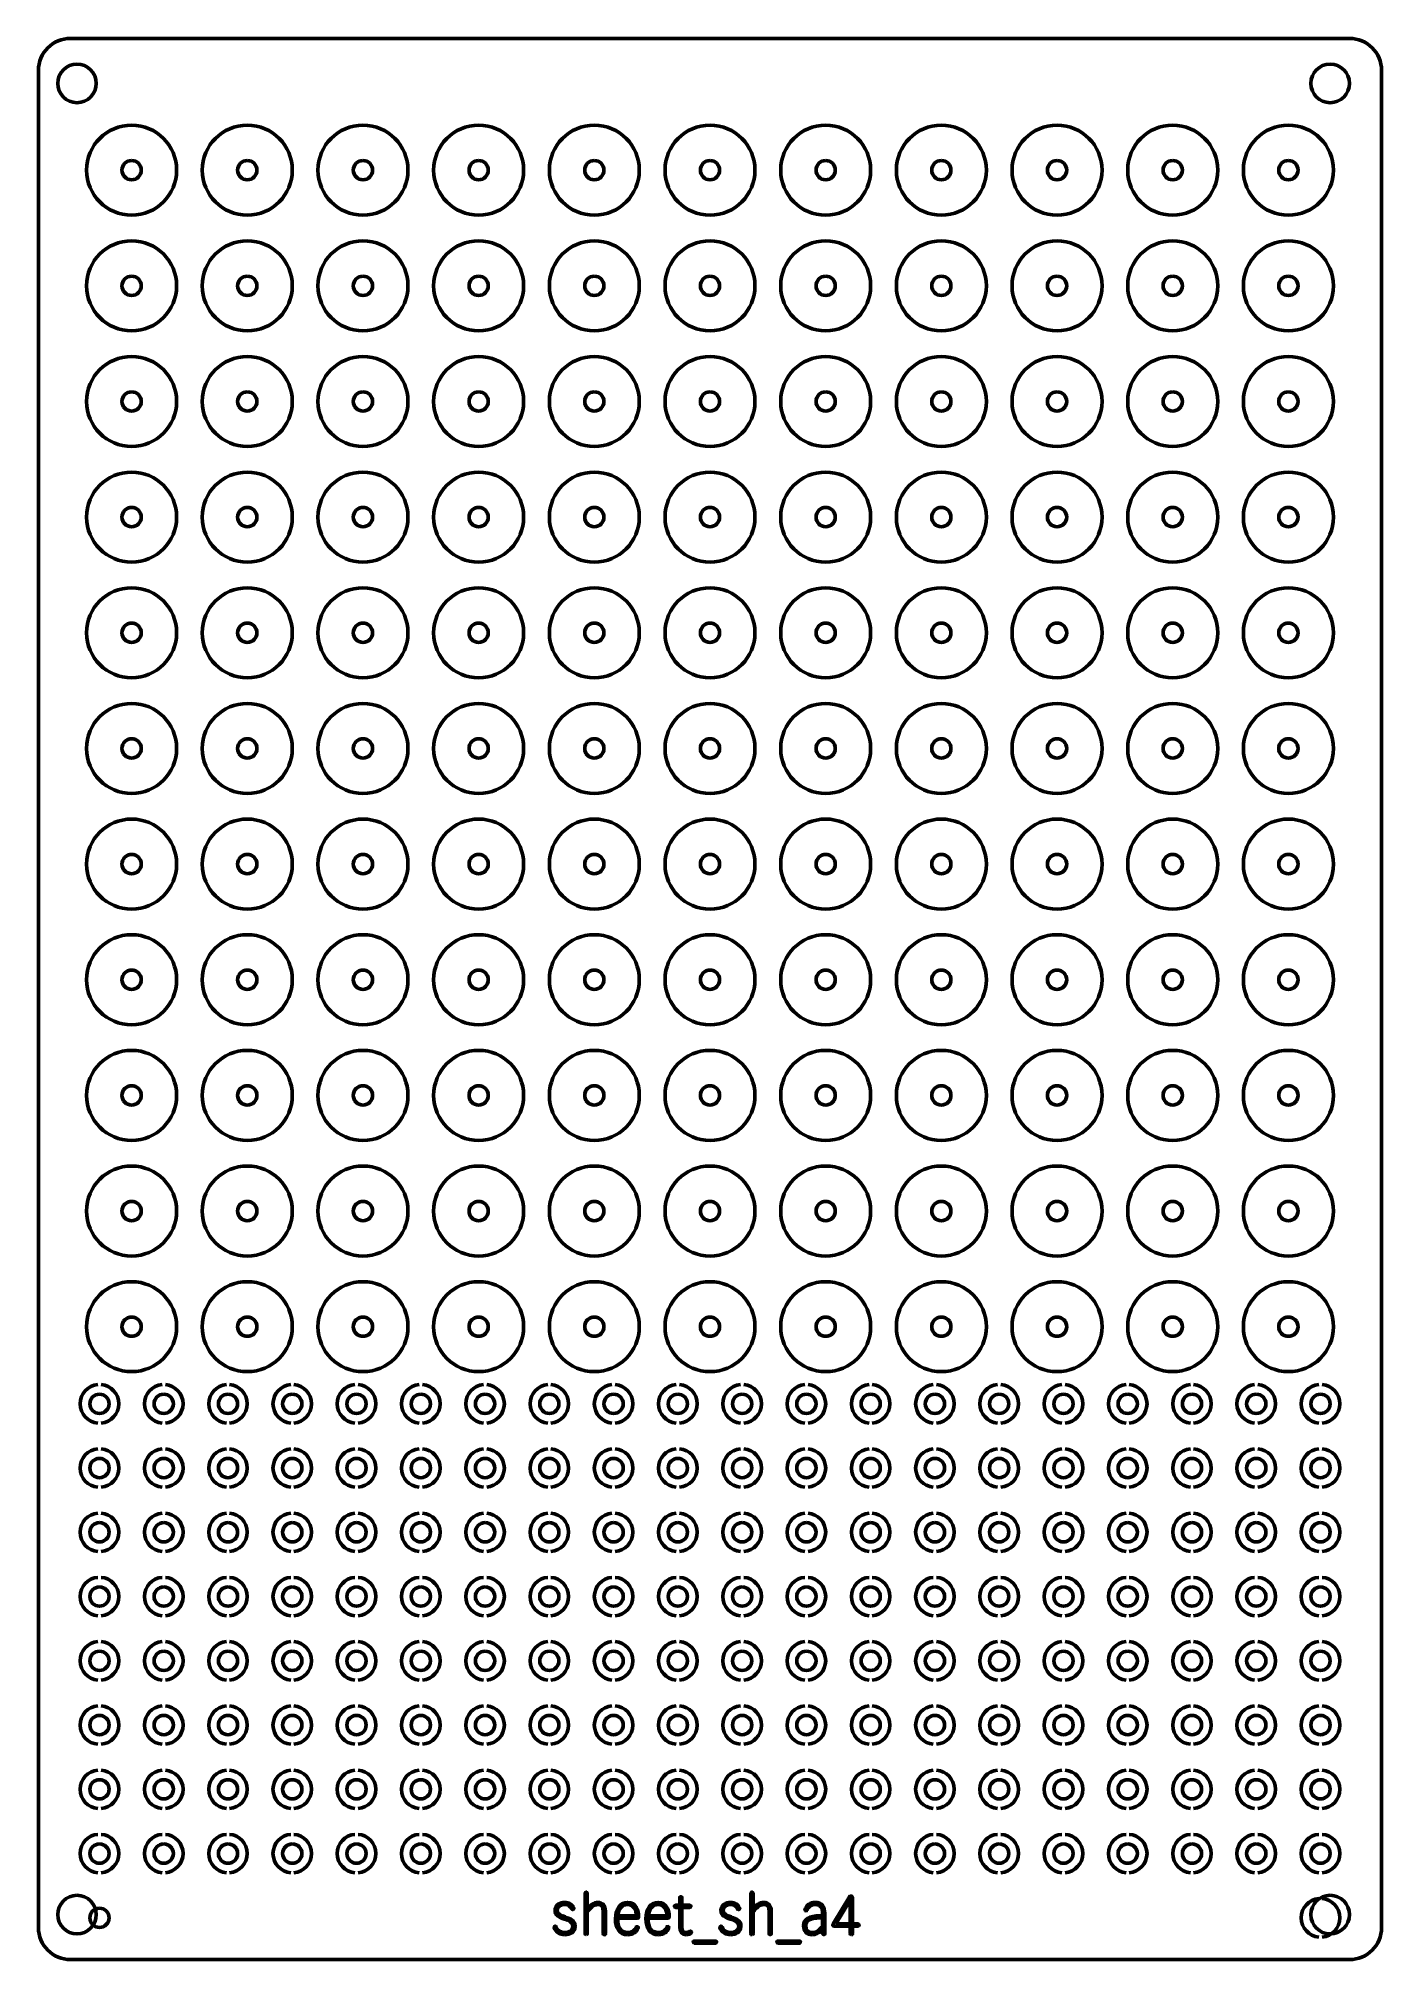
# Model space of a CAD drawing. Header units: centimetres. Extents: x -10.4 to 10.5, y -14.9 to 14.9.
import ezdxf

# ---------------------------------------------------------------- set-up
doc = ezdxf.new("R2010")
doc.units = ezdxf.units.CM
doc.header["$MEASUREMENT"] = 0
doc.layers.add('Layer 1', color=7, linetype='Continuous')

msp = doc.modelspace()

# ---------------------------------------------------------------- linework, layer by layer
at = {"layer": 'Layer 1', "lineweight": 53}
for centre, major_axis in [((-9.8, 14.25), (0, 0.3)), ((9.7, 14.25), (0, 0.3)), ((-8.95, 12.9), (0, 0.15)), ((-7.15, 12.9), (0, 0.15)), ((-5.35, 12.9), (0, 0.15)), ((-3.55, 12.9), (0, 0.15)), ((-1.75, 12.9), (0, 0.15)), ((0.05, 12.9), (0, 0.15)), ((1.85, 12.9), (0, 0.15)), ((3.65, 12.9), (0, 0.15)), ((5.45, 12.9), (0, 0.15)), ((7.25, 12.9), (0, 0.15)), ((9.05, 12.9), (0, 0.15)), ((-8.95, 11.1), (0, 0.15)), ((-7.15, 11.1), (0, 0.15)), ((-5.35, 11.1), (0, 0.15)), ((-3.55, 11.1), (0, 0.15)), ((-1.75, 11.1), (0, 0.15)), ((0.05, 11.1), (0, 0.15)), ((1.85, 11.1), (0, 0.15)), ((3.65, 11.1), (0, 0.15)), ((5.45, 11.1), (0, 0.15)), ((7.25, 11.1), (0, 0.15)), ((9.05, 11.1), (0, 0.15)), ((-8.95, 9.3), (0, 0.15)), ((-7.15, 9.3), (0, 0.15)), ((-5.35, 9.3), (0, 0.15)), ((-3.55, 9.3), (0, 0.15)), ((-1.75, 9.3), (0, 0.15)), ((0.05, 9.3), (0, 0.15)), ((1.85, 9.3), (0, 0.15)), ((3.65, 9.3), (0, 0.15)), ((5.45, 9.3), (0, 0.15)), ((7.25, 9.3), (0, 0.15)), ((9.05, 9.3), (0, 0.15)), ((-8.95, 7.5), (0, 0.15)), ((-7.15, 7.5), (0, 0.15)), ((-5.35, 7.5), (0, 0.15)), ((-3.55, 7.5), (0, 0.15)), ((-1.75, 7.5), (0, 0.15)), ((0.05, 7.5), (0, 0.15)), ((1.85, 7.5), (0, 0.15)), ((3.65, 7.5), (0, 0.15)), ((5.45, 7.5), (0, 0.15)), ((7.25, 7.5), (0, 0.15)), ((9.05, 7.5), (0, 0.15)), ((-8.95, 5.7), (0, 0.15)), ((-7.15, 5.7), (0, 0.15)), ((-5.35, 5.7), (0, 0.15)), ((-3.55, 5.7), (0, 0.15)), ((-1.75, 5.7), (0, 0.15)), ((0.05, 5.7), (0, 0.15)), ((1.85, 5.7), (0, 0.15)), ((3.65, 5.7), (0, 0.15)), ((5.45, 5.7), (0, 0.15)), ((7.25, 5.7), (0, 0.15)), ((9.05, 5.7), (0, 0.15)), ((-8.95, 3.9), (0, 0.15)), ((-7.15, 3.9), (0, 0.15)), ((-5.35, 3.9), (0, 0.15)), ((-3.55, 3.9), (0, 0.15)), ((-1.75, 3.9), (0, 0.15)), ((0.05, 3.9), (0, 0.15)), ((1.85, 3.9), (0, 0.15)), ((3.65, 3.9), (0, 0.15)), ((5.45, 3.9), (0, 0.15)), ((7.25, 3.9), (0, 0.15)), ((9.05, 3.9), (0, 0.15)), ((-8.95, 2.1), (0, 0.15)), ((-7.15, 2.1), (0, 0.15)), ((-5.35, 2.1), (0, 0.15)), ((-3.55, 2.1), (0, 0.15)), ((-1.75, 2.1), (0, 0.15)), ((0.05, 2.1), (0, 0.15)), ((1.85, 2.1), (0, 0.15)), ((3.65, 2.1), (0, 0.15)), ((5.45, 2.1), (0, 0.15)), ((7.25, 2.1), (0, 0.15)), ((9.05, 2.1), (0, 0.15)), ((-8.95, 0.3), (0, 0.15)), ((-7.15, 0.3), (0, 0.15)), ((-5.35, 0.3), (0, 0.15)), ((-3.55, 0.3), (0, 0.15)), ((-1.75, 0.3), (0, 0.15)), ((0.05, 0.3), (0, 0.15)), ((1.85, 0.3), (0, 0.15)), ((3.65, 0.3), (0, 0.15)), ((5.45, 0.3), (0, 0.15)), ((7.25, 0.3), (0, 0.15)), ((9.05, 0.3), (0, 0.15)), ((-8.95, -1.5), (0, 0.15)), ((-7.15, -1.5), (0, 0.15)), ((-5.35, -1.5), (0, 0.15)), ((-3.55, -1.5), (0, 0.15)), ((-1.75, -1.5), (0, 0.15)), ((0.05, -1.5), (0, 0.15)), ((1.85, -1.5), (0, 0.15)), ((3.65, -1.5), (0, 0.15)), ((5.45, -1.5), (0, 0.15)), ((7.25, -1.5), (0, 0.15)), ((9.05, -1.5), (0, 0.15)), ((-8.95, -3.3), (0, 0.15)), ((-7.15, -3.3), (0, 0.15)), ((-5.35, -3.3), (0, 0.15)), ((-3.55, -3.3), (0, 0.15)), ((-1.75, -3.3), (0, 0.15)), ((0.05, -3.3), (0, 0.15)), ((1.85, -3.3), (0, 0.15)), ((3.65, -3.3), (0, 0.15)), ((5.45, -3.3), (0, 0.15)), ((7.25, -3.3), (0, 0.15)), ((9.05, -3.3), (0, 0.15)), ((-8.95, -5.1), (0, 0.15)), ((-7.15, -5.1), (0, 0.15)), ((-5.35, -5.1), (0, 0.15)), ((-3.55, -5.1), (0, 0.15)), ((-1.75, -5.1), (0, 0.15)), ((0.05, -5.1), (0, 0.15)), ((1.85, -5.1), (0, 0.15)), ((3.65, -5.1), (0, 0.15)), ((5.45, -5.1), (0, 0.15)), ((7.25, -5.1), (0, 0.15)), ((9.05, -5.1), (0, 0.15)), ((-9.45, -6.3), (0, 0.15)), ((-8.45, -6.3), (0, 0.15)), ((-7.45, -6.3), (0, 0.15)), ((-6.45, -6.3), (0, 0.15)), ((-5.45, -6.3), (0, 0.15)), ((-4.45, -6.3), (0, 0.15)), ((-3.45, -6.3), (0, 0.15)), ((-2.45, -6.3), (0, 0.15)), ((-1.45, -6.3), (0, 0.15)), ((-0.45, -6.3), (0, 0.15)), ((0.55, -6.3), (0, 0.15)), ((1.55, -6.3), (0, 0.15)), ((2.55, -6.3), (0, 0.15)), ((3.55, -6.3), (0, 0.15)), ((4.55, -6.3), (0, 0.15)), ((5.55, -6.3), (0, 0.15)), ((6.55, -6.3), (0, 0.15)), ((7.55, -6.3), (0, 0.15)), ((8.55, -6.3), (0, 0.15)), ((9.55, -6.3), (0, 0.15)), ((-9.45, -7.3), (0, 0.15)), ((-8.45, -7.3), (0, 0.15)), ((-7.45, -7.3), (0, 0.15)), ((-6.45, -7.3), (0, 0.15)), ((-5.45, -7.3), (0, 0.15)), ((-4.45, -7.3), (0, 0.15)), ((-3.45, -7.3), (0, 0.15)), ((-2.45, -7.3), (0, 0.15)), ((-1.45, -7.3), (0, 0.15)), ((-0.45, -7.3), (0, 0.15)), ((0.55, -7.3), (0, 0.15)), ((1.55, -7.3), (0, 0.15)), ((2.55, -7.3), (0, 0.15)), ((3.55, -7.3), (0, 0.15)), ((4.55, -7.3), (0, 0.15)), ((5.55, -7.3), (0, 0.15)), ((6.55, -7.3), (0, 0.15)), ((7.55, -7.3), (0, 0.15)), ((8.55, -7.3), (0, 0.15)), ((9.55, -7.3), (0, 0.15)), ((-9.45, -8.3), (0, 0.15)), ((-8.45, -8.3), (0, 0.15)), ((-7.45, -8.3), (0, 0.15)), ((-6.45, -8.3), (0, 0.15)), ((-5.45, -8.3), (0, 0.15)), ((-4.45, -8.3), (0, 0.15)), ((-3.45, -8.3), (0, 0.15)), ((-2.45, -8.3), (0, 0.15)), ((-1.45, -8.3), (0, 0.15)), ((-0.45, -8.3), (0, 0.15)), ((0.55, -8.3), (0, 0.15)), ((1.55, -8.3), (0, 0.15)), ((2.55, -8.3), (0, 0.15)), ((3.55, -8.3), (0, 0.15)), ((4.55, -8.3), (0, 0.15)), ((5.55, -8.3), (0, 0.15)), ((6.55, -8.3), (0, 0.15)), ((7.55, -8.3), (0, 0.15)), ((8.55, -8.3), (0, 0.15)), ((9.55, -8.3), (0, 0.15)), ((-9.45, -9.3), (0, 0.15)), ((-8.45, -9.3), (0, 0.15)), ((-7.45, -9.3), (0, 0.15)), ((-6.45, -9.3), (0, 0.15)), ((-5.45, -9.3), (0, 0.15)), ((-4.45, -9.3), (0, 0.15)), ((-3.45, -9.3), (0, 0.15)), ((-2.45, -9.3), (0, 0.15)), ((-1.45, -9.3), (0, 0.15)), ((-0.45, -9.3), (0, 0.15)), ((0.55, -9.3), (0, 0.15)), ((1.55, -9.3), (0, 0.15)), ((2.55, -9.3), (0, 0.15)), ((3.55, -9.3), (0, 0.15)), ((4.55, -9.3), (0, 0.15)), ((5.55, -9.3), (0, 0.15)), ((6.55, -9.3), (0, 0.15)), ((7.55, -9.3), (0, 0.15)), ((8.55, -9.3), (0, 0.15)), ((9.55, -9.3), (0, 0.15)), ((-9.45, -10.3), (0, 0.15)), ((-8.45, -10.3), (0, 0.15)), ((-7.45, -10.3), (0, 0.15)), ((-6.45, -10.3), (0, 0.15)), ((-5.45, -10.3), (0, 0.15)), ((-4.45, -10.3), (0, 0.15)), ((-3.45, -10.3), (0, 0.15)), ((-2.45, -10.3), (0, 0.15)), ((-1.45, -10.3), (0, 0.15)), ((-0.45, -10.3), (0, 0.15)), ((0.55, -10.3), (0, 0.15)), ((1.55, -10.3), (0, 0.15)), ((2.55, -10.3), (0, 0.15)), ((3.55, -10.3), (0, 0.15)), ((4.55, -10.3), (0, 0.15)), ((5.55, -10.3), (0, 0.15)), ((6.55, -10.3), (0, 0.15)), ((7.55, -10.3), (0, 0.15)), ((8.55, -10.3), (0, 0.15)), ((9.55, -10.3), (0, 0.15)), ((-9.45, -11.3), (0, 0.15)), ((-8.45, -11.3), (0, 0.15)), ((-7.45, -11.3), (0, 0.15)), ((-6.45, -11.3), (0, 0.15)), ((-5.45, -11.3), (0, 0.15)), ((-4.45, -11.3), (0, 0.15)), ((-3.45, -11.3), (0, 0.15)), ((-2.45, -11.3), (0, 0.15)), ((-1.45, -11.3), (0, 0.15)), ((-0.45, -11.3), (0, 0.15)), ((0.55, -11.3), (0, 0.15)), ((1.55, -11.3), (0, 0.15)), ((2.55, -11.3), (0, 0.15)), ((3.55, -11.3), (0, 0.15)), ((4.55, -11.3), (0, 0.15)), ((5.55, -11.3), (0, 0.15)), ((6.55, -11.3), (0, 0.15)), ((7.55, -11.3), (0, 0.15)), ((8.55, -11.3), (0, 0.15)), ((9.55, -11.3), (0, 0.15)), ((-9.45, -12.3), (0, 0.15)), ((-8.45, -12.3), (0, 0.15)), ((-7.45, -12.3), (0, 0.15)), ((-6.45, -12.3), (0, 0.15)), ((-5.45, -12.3), (0, 0.15)), ((-4.45, -12.3), (0, 0.15)), ((-3.45, -12.3), (0, 0.15)), ((-2.45, -12.3), (0, 0.15)), ((-1.45, -12.3), (0, 0.15)), ((-0.45, -12.3), (0, 0.15)), ((0.55, -12.3), (0, 0.15)), ((1.55, -12.3), (0, 0.15)), ((2.55, -12.3), (0, 0.15)), ((3.55, -12.3), (0, 0.15)), ((4.55, -12.3), (0, 0.15)), ((5.55, -12.3), (0, 0.15)), ((6.55, -12.3), (0, 0.15)), ((7.55, -12.3), (0, 0.15)), ((8.55, -12.3), (0, 0.15)), ((9.55, -12.3), (0, 0.15)), ((-9.45, -13.3), (0, 0.15)), ((-8.45, -13.3), (0, 0.15)), ((-7.45, -13.3), (0, 0.15)), ((-6.45, -13.3), (0, 0.15)), ((-5.45, -13.3), (0, 0.15)), ((-4.45, -13.3), (0, 0.15)), ((-3.45, -13.3), (0, 0.15)), ((-2.45, -13.3), (0, 0.15)), ((-1.45, -13.3), (0, 0.15)), ((-0.45, -13.3), (0, 0.15)), ((0.55, -13.3), (0, 0.15)), ((1.55, -13.3), (0, 0.15)), ((2.55, -13.3), (0, 0.15)), ((3.55, -13.3), (0, 0.15)), ((4.55, -13.3), (0, 0.15)), ((5.55, -13.3), (0, 0.15)), ((6.55, -13.3), (0, 0.15)), ((7.55, -13.3), (0, 0.15)), ((8.55, -13.3), (0, 0.15)), ((9.55, -13.3), (0, 0.15)), ((-9.8, -14.25), (0, 0.3)), ((9.7, -14.25), (0, 0.3)), ((-9.45, -14.3), (0, 0.15))]:
    msp.add_ellipse(centre, major_axis=major_axis, ratio=1, dxfattribs=at)
at = {"layer": 'Layer 1', "color": 3, "lineweight": 53}
for centre in [(-8.95, 12.9), (-7.15, 12.9), (-5.35, 12.9), (-3.55, 12.9), (-1.75, 12.9), (0.05, 12.9), (1.85, 12.9), (3.65, 12.9), (5.45, 12.9), (7.25, 12.9), (9.05, 12.9), (-8.95, 11.1), (-7.15, 11.1), (-5.35, 11.1), (-3.55, 11.1), (-1.75, 11.1), (0.05, 11.1), (1.85, 11.1), (3.65, 11.1), (5.45, 11.1), (7.25, 11.1), (9.05, 11.1), (-8.95, 9.3), (-7.15, 9.3), (-5.35, 9.3), (-3.55, 9.3), (-1.75, 9.3), (0.05, 9.3), (1.85, 9.3), (3.65, 9.3), (5.45, 9.3), (7.25, 9.3), (9.05, 9.3), (-8.95, 7.5), (-7.15, 7.5), (-5.35, 7.5), (-3.55, 7.5), (-1.75, 7.5), (0.05, 7.5), (1.85, 7.5), (3.65, 7.5), (5.45, 7.5), (7.25, 7.5), (9.05, 7.5), (-8.95, 5.7), (-7.15, 5.7), (-5.35, 5.7), (-3.55, 5.7), (-1.75, 5.7), (0.05, 5.7), (1.85, 5.7), (3.65, 5.7), (5.45, 5.7), (7.25, 5.7), (9.05, 5.7), (-8.95, 3.9), (-7.15, 3.9), (-5.35, 3.9), (-3.55, 3.9), (-1.75, 3.9), (0.05, 3.9), (1.85, 3.9), (3.65, 3.9), (5.45, 3.9), (7.25, 3.9), (9.05, 3.9), (-8.95, 2.1), (-7.15, 2.1), (-5.35, 2.1), (-3.55, 2.1), (-1.75, 2.1), (0.05, 2.1), (1.85, 2.1), (3.65, 2.1), (5.45, 2.1), (7.25, 2.1), (9.05, 2.1), (-8.95, 0.3), (-7.15, 0.3), (-5.35, 0.3), (-3.55, 0.3), (-1.75, 0.3), (0.05, 0.3), (1.85, 0.3), (3.65, 0.3), (5.45, 0.3), (7.25, 0.3), (9.05, 0.3), (-8.95, -1.5), (-7.15, -1.5), (-5.35, -1.5), (-3.55, -1.5), (-1.75, -1.5), (0.05, -1.5), (1.85, -1.5), (3.65, -1.5), (5.45, -1.5), (7.25, -1.5), (9.05, -1.5), (-8.95, -3.3), (-7.15, -3.3), (-5.35, -3.3), (-3.55, -3.3), (-1.75, -3.3), (0.05, -3.3), (1.85, -3.3), (3.65, -3.3), (5.45, -3.3), (7.25, -3.3), (9.05, -3.3), (-8.95, -5.1), (-7.15, -5.1), (-5.35, -5.1), (-3.55, -5.1), (-1.75, -5.1), (0.05, -5.1), (1.85, -5.1), (3.65, -5.1), (5.45, -5.1), (7.25, -5.1), (9.05, -5.1)]:
    msp.add_ellipse(centre, major_axis=(0, 0.7), ratio=1, dxfattribs=at)
at = {"layer": 'Layer 1', "color": 1, "lineweight": 53}
msp.add_open_spline([(-10.4, -14.45), (-10.4, -14.45), (-10.4, 14.45), (-10.4, 14.45), (-10.4, 14.45), (-10.4, 14.72614), (-10.17614, 14.95), (-9.9, 14.95), (-9.9, 14.95), (-9.9, 14.95), (10, 14.95), (10, 14.95), (10, 14.95), (10.27614, 14.95), (10.5, 14.72614), (10.5, 14.45), (10.5, 14.45), (10.5, 14.45), (10.5, -14.45), (10.5, -14.45), (10.5, -14.45), (10.5, -14.72614), (10.27614, -14.95), (10, -14.95), (10, -14.95), (10, -14.95), (-9.9, -14.95), (-9.9, -14.95), (-9.9, -14.95), (-10.17614, -14.95), (-10.4, -14.72614), (-10.4, -14.45)], degree=3, knots=[0, 0, 0, 0, 0.11111111, 0.11111111, 0.11111111, 0.11111111, 0.22222222, 0.22222222, 0.22222222, 0.22222222, 0.33333333, 0.33333333, 0.33333333, 0.33333333, 0.44444444, 0.44444444, 0.44444444, 0.44444444, 0.55555556, 0.55555556, 0.55555556, 0.55555556, 0.66666667, 0.66666667, 0.66666667, 0.66666667, 0.77777778, 0.77777778, 0.77777778, 0.77777778, 1, 1, 1, 1], dxfattribs=at)
at = {"layer": 'Layer 1', "lineweight": 53}
for points in [[(-9.475, -6.59896), (-9.62899, -6.58626), (-9.75, -6.45727), (-9.75, -6.3), (-9.75, -6.3), (-9.75, -6.14273), (-9.62899, -6.01374), (-9.475, -6.00104)], [(-9.425, -6.00104), (-9.27101, -6.01374), (-9.15, -6.14273), (-9.15, -6.3), (-9.15, -6.3), (-9.15, -6.45727), (-9.27101, -6.58626), (-9.425, -6.59896)], [(-8.475, -6.59896), (-8.62899, -6.58626), (-8.75, -6.45727), (-8.75, -6.3), (-8.75, -6.3), (-8.75, -6.14273), (-8.62899, -6.01374), (-8.475, -6.00104)], [(-8.425, -6.00104), (-8.27101, -6.01374), (-8.15, -6.14273), (-8.15, -6.3), (-8.15, -6.3), (-8.15, -6.45727), (-8.27101, -6.58626), (-8.425, -6.59896)], [(-7.475, -6.59896), (-7.62899, -6.58626), (-7.75, -6.45727), (-7.75, -6.3), (-7.75, -6.3), (-7.75, -6.14273), (-7.62899, -6.01374), (-7.475, -6.00104)], [(-7.425, -6.00104), (-7.27101, -6.01374), (-7.15, -6.14273), (-7.15, -6.3), (-7.15, -6.3), (-7.15, -6.45727), (-7.27101, -6.58626), (-7.425, -6.59896)], [(-6.475, -6.59896), (-6.62899, -6.58626), (-6.75, -6.45727), (-6.75, -6.3), (-6.75, -6.3), (-6.75, -6.14273), (-6.62899, -6.01374), (-6.475, -6.00104)], [(-6.425, -6.00104), (-6.27101, -6.01374), (-6.15, -6.14273), (-6.15, -6.3), (-6.15, -6.3), (-6.15, -6.45727), (-6.27101, -6.58626), (-6.425, -6.59896)], [(-5.475, -6.59896), (-5.62899, -6.58626), (-5.75, -6.45727), (-5.75, -6.3), (-5.75, -6.3), (-5.75, -6.14273), (-5.62899, -6.01374), (-5.475, -6.00104)], [(-5.425, -6.00104), (-5.27101, -6.01374), (-5.15, -6.14273), (-5.15, -6.3), (-5.15, -6.3), (-5.15, -6.45727), (-5.27101, -6.58626), (-5.425, -6.59896)], [(-4.475, -6.59896), (-4.62899, -6.58626), (-4.75, -6.45727), (-4.75, -6.3), (-4.75, -6.3), (-4.75, -6.14273), (-4.62899, -6.01374), (-4.475, -6.00104)], [(-4.425, -6.00104), (-4.27101, -6.01374), (-4.15, -6.14273), (-4.15, -6.3), (-4.15, -6.3), (-4.15, -6.45727), (-4.27101, -6.58626), (-4.425, -6.59896)], [(-3.475, -6.59896), (-3.62899, -6.58626), (-3.75, -6.45727), (-3.75, -6.3), (-3.75, -6.3), (-3.75, -6.14273), (-3.62899, -6.01374), (-3.475, -6.00104)], [(-3.425, -6.00104), (-3.27101, -6.01374), (-3.15, -6.14273), (-3.15, -6.3), (-3.15, -6.3), (-3.15, -6.45727), (-3.27101, -6.58626), (-3.425, -6.59896)], [(-2.475, -6.59896), (-2.62899, -6.58626), (-2.75, -6.45727), (-2.75, -6.3), (-2.75, -6.3), (-2.75, -6.14273), (-2.62899, -6.01374), (-2.475, -6.00104)], [(-2.425, -6.00104), (-2.27101, -6.01374), (-2.15, -6.14273), (-2.15, -6.3), (-2.15, -6.3), (-2.15, -6.45727), (-2.27101, -6.58626), (-2.425, -6.59896)], [(-1.475, -6.59896), (-1.62899, -6.58626), (-1.75, -6.45727), (-1.75, -6.3), (-1.75, -6.3), (-1.75, -6.14273), (-1.62899, -6.01374), (-1.475, -6.00104)], [(-1.425, -6.00104), (-1.27101, -6.01374), (-1.15, -6.14273), (-1.15, -6.3), (-1.15, -6.3), (-1.15, -6.45727), (-1.27101, -6.58626), (-1.425, -6.59896)], [(-0.475, -6.59896), (-0.62899, -6.58626), (-0.75, -6.45727), (-0.75, -6.3), (-0.75, -6.3), (-0.75, -6.14273), (-0.62899, -6.01374), (-0.475, -6.00104)], [(-0.425, -6.00104), (-0.27101, -6.01374), (-0.15, -6.14273), (-0.15, -6.3), (-0.15, -6.3), (-0.15, -6.45727), (-0.27101, -6.58626), (-0.425, -6.59896)], [(0.525, -6.59896), (0.37101, -6.58626), (0.25, -6.45727), (0.25, -6.3), (0.25, -6.3), (0.25, -6.14273), (0.37101, -6.01374), (0.525, -6.00104)], [(0.575, -6.00104), (0.72899, -6.01374), (0.85, -6.14273), (0.85, -6.3), (0.85, -6.3), (0.85, -6.45727), (0.72899, -6.58626), (0.575, -6.59896)], [(1.525, -6.59896), (1.37101, -6.58626), (1.25, -6.45727), (1.25, -6.3), (1.25, -6.3), (1.25, -6.14273), (1.37101, -6.01374), (1.525, -6.00104)], [(1.575, -6.00104), (1.72899, -6.01374), (1.85, -6.14273), (1.85, -6.3), (1.85, -6.3), (1.85, -6.45727), (1.72899, -6.58626), (1.575, -6.59896)], [(2.525, -6.59896), (2.37101, -6.58626), (2.25, -6.45727), (2.25, -6.3), (2.25, -6.3), (2.25, -6.14273), (2.37101, -6.01374), (2.525, -6.00104)], [(2.575, -6.00104), (2.72899, -6.01374), (2.85, -6.14273), (2.85, -6.3), (2.85, -6.3), (2.85, -6.45727), (2.72899, -6.58626), (2.575, -6.59896)], [(3.525, -6.59896), (3.37101, -6.58626), (3.25, -6.45727), (3.25, -6.3), (3.25, -6.3), (3.25, -6.14273), (3.37101, -6.01374), (3.525, -6.00104)], [(3.575, -6.00104), (3.72899, -6.01374), (3.85, -6.14273), (3.85, -6.3), (3.85, -6.3), (3.85, -6.45727), (3.72899, -6.58626), (3.575, -6.59896)], [(4.525, -6.59896), (4.37101, -6.58626), (4.25, -6.45727), (4.25, -6.3), (4.25, -6.3), (4.25, -6.14273), (4.37101, -6.01374), (4.525, -6.00104)], [(4.575, -6.00104), (4.72899, -6.01374), (4.85, -6.14273), (4.85, -6.3), (4.85, -6.3), (4.85, -6.45727), (4.72899, -6.58626), (4.575, -6.59896)], [(5.525, -6.59896), (5.37101, -6.58626), (5.25, -6.45727), (5.25, -6.3), (5.25, -6.3), (5.25, -6.14273), (5.37101, -6.01374), (5.525, -6.00104)], [(5.575, -6.00104), (5.72899, -6.01374), (5.85, -6.14273), (5.85, -6.3), (5.85, -6.3), (5.85, -6.45727), (5.72899, -6.58626), (5.575, -6.59896)], [(6.525, -6.59896), (6.37101, -6.58626), (6.25, -6.45727), (6.25, -6.3), (6.25, -6.3), (6.25, -6.14273), (6.37101, -6.01374), (6.525, -6.00104)], [(6.575, -6.00104), (6.72899, -6.01374), (6.85, -6.14273), (6.85, -6.3), (6.85, -6.3), (6.85, -6.45727), (6.72899, -6.58626), (6.575, -6.59896)], [(7.525, -6.59896), (7.37101, -6.58626), (7.25, -6.45727), (7.25, -6.3), (7.25, -6.3), (7.25, -6.14273), (7.37101, -6.01374), (7.525, -6.00104)], [(7.575, -6.00104), (7.72899, -6.01374), (7.85, -6.14273), (7.85, -6.3), (7.85, -6.3), (7.85, -6.45727), (7.72899, -6.58626), (7.575, -6.59896)], [(8.525, -6.59896), (8.37101, -6.58626), (8.25, -6.45727), (8.25, -6.3), (8.25, -6.3), (8.25, -6.14273), (8.37101, -6.01374), (8.525, -6.00104)], [(8.575, -6.00104), (8.72899, -6.01374), (8.85, -6.14273), (8.85, -6.3), (8.85, -6.3), (8.85, -6.45727), (8.72899, -6.58626), (8.575, -6.59896)], [(9.525, -6.59896), (9.37101, -6.58626), (9.25, -6.45727), (9.25, -6.3), (9.25, -6.3), (9.25, -6.14273), (9.37101, -6.01374), (9.525, -6.00104)], [(9.575, -6.00104), (9.72899, -6.01374), (9.85, -6.14273), (9.85, -6.3), (9.85, -6.3), (9.85, -6.45727), (9.72899, -6.58626), (9.575, -6.59896)], [(-9.475, -7.59896), (-9.62899, -7.58626), (-9.75, -7.45727), (-9.75, -7.3), (-9.75, -7.3), (-9.75, -7.14273), (-9.62899, -7.01374), (-9.475, -7.00104)], [(-9.425, -7.00104), (-9.27101, -7.01374), (-9.15, -7.14273), (-9.15, -7.3), (-9.15, -7.3), (-9.15, -7.45727), (-9.27101, -7.58626), (-9.425, -7.59896)], [(-8.475, -7.59896), (-8.62899, -7.58626), (-8.75, -7.45727), (-8.75, -7.3), (-8.75, -7.3), (-8.75, -7.14273), (-8.62899, -7.01374), (-8.475, -7.00104)], [(-8.425, -7.00104), (-8.27101, -7.01374), (-8.15, -7.14273), (-8.15, -7.3), (-8.15, -7.3), (-8.15, -7.45727), (-8.27101, -7.58626), (-8.425, -7.59896)], [(-7.475, -7.59896), (-7.62899, -7.58626), (-7.75, -7.45727), (-7.75, -7.3), (-7.75, -7.3), (-7.75, -7.14273), (-7.62899, -7.01374), (-7.475, -7.00104)], [(-7.425, -7.00104), (-7.27101, -7.01374), (-7.15, -7.14273), (-7.15, -7.3), (-7.15, -7.3), (-7.15, -7.45727), (-7.27101, -7.58626), (-7.425, -7.59896)], [(-6.475, -7.59896), (-6.62899, -7.58626), (-6.75, -7.45727), (-6.75, -7.3), (-6.75, -7.3), (-6.75, -7.14273), (-6.62899, -7.01374), (-6.475, -7.00104)], [(-6.425, -7.00104), (-6.27101, -7.01374), (-6.15, -7.14273), (-6.15, -7.3), (-6.15, -7.3), (-6.15, -7.45727), (-6.27101, -7.58626), (-6.425, -7.59896)], [(-5.475, -7.59896), (-5.62899, -7.58626), (-5.75, -7.45727), (-5.75, -7.3), (-5.75, -7.3), (-5.75, -7.14273), (-5.62899, -7.01374), (-5.475, -7.00104)], [(-5.425, -7.00104), (-5.27101, -7.01374), (-5.15, -7.14273), (-5.15, -7.3), (-5.15, -7.3), (-5.15, -7.45727), (-5.27101, -7.58626), (-5.425, -7.59896)], [(-4.475, -7.59896), (-4.62899, -7.58626), (-4.75, -7.45727), (-4.75, -7.3), (-4.75, -7.3), (-4.75, -7.14273), (-4.62899, -7.01374), (-4.475, -7.00104)], [(-4.425, -7.00104), (-4.27101, -7.01374), (-4.15, -7.14273), (-4.15, -7.3), (-4.15, -7.3), (-4.15, -7.45727), (-4.27101, -7.58626), (-4.425, -7.59896)], [(-3.475, -7.59896), (-3.62899, -7.58626), (-3.75, -7.45727), (-3.75, -7.3), (-3.75, -7.3), (-3.75, -7.14273), (-3.62899, -7.01374), (-3.475, -7.00104)], [(-3.425, -7.00104), (-3.27101, -7.01374), (-3.15, -7.14273), (-3.15, -7.3), (-3.15, -7.3), (-3.15, -7.45727), (-3.27101, -7.58626), (-3.425, -7.59896)], [(-2.475, -7.59896), (-2.62899, -7.58626), (-2.75, -7.45727), (-2.75, -7.3), (-2.75, -7.3), (-2.75, -7.14273), (-2.62899, -7.01374), (-2.475, -7.00104)], [(-2.425, -7.00104), (-2.27101, -7.01374), (-2.15, -7.14273), (-2.15, -7.3), (-2.15, -7.3), (-2.15, -7.45727), (-2.27101, -7.58626), (-2.425, -7.59896)], [(-1.475, -7.59896), (-1.62899, -7.58626), (-1.75, -7.45727), (-1.75, -7.3), (-1.75, -7.3), (-1.75, -7.14273), (-1.62899, -7.01374), (-1.475, -7.00104)], [(-1.425, -7.00104), (-1.27101, -7.01374), (-1.15, -7.14273), (-1.15, -7.3), (-1.15, -7.3), (-1.15, -7.45727), (-1.27101, -7.58626), (-1.425, -7.59896)], [(-0.475, -7.59896), (-0.62899, -7.58626), (-0.75, -7.45727), (-0.75, -7.3), (-0.75, -7.3), (-0.75, -7.14273), (-0.62899, -7.01374), (-0.475, -7.00104)], [(-0.425, -7.00104), (-0.27101, -7.01374), (-0.15, -7.14273), (-0.15, -7.3), (-0.15, -7.3), (-0.15, -7.45727), (-0.27101, -7.58626), (-0.425, -7.59896)], [(0.525, -7.59896), (0.37101, -7.58626), (0.25, -7.45727), (0.25, -7.3), (0.25, -7.3), (0.25, -7.14273), (0.37101, -7.01374), (0.525, -7.00104)], [(0.575, -7.00104), (0.72899, -7.01374), (0.85, -7.14273), (0.85, -7.3), (0.85, -7.3), (0.85, -7.45727), (0.72899, -7.58626), (0.575, -7.59896)], [(1.525, -7.59896), (1.37101, -7.58626), (1.25, -7.45727), (1.25, -7.3), (1.25, -7.3), (1.25, -7.14273), (1.37101, -7.01374), (1.525, -7.00104)], [(1.575, -7.00104), (1.72899, -7.01374), (1.85, -7.14273), (1.85, -7.3), (1.85, -7.3), (1.85, -7.45727), (1.72899, -7.58626), (1.575, -7.59896)], [(2.525, -7.59896), (2.37101, -7.58626), (2.25, -7.45727), (2.25, -7.3), (2.25, -7.3), (2.25, -7.14273), (2.37101, -7.01374), (2.525, -7.00104)], [(2.575, -7.00104), (2.72899, -7.01374), (2.85, -7.14273), (2.85, -7.3), (2.85, -7.3), (2.85, -7.45727), (2.72899, -7.58626), (2.575, -7.59896)], [(3.525, -7.59896), (3.37101, -7.58626), (3.25, -7.45727), (3.25, -7.3), (3.25, -7.3), (3.25, -7.14273), (3.37101, -7.01374), (3.525, -7.00104)], [(3.575, -7.00104), (3.72899, -7.01374), (3.85, -7.14273), (3.85, -7.3), (3.85, -7.3), (3.85, -7.45727), (3.72899, -7.58626), (3.575, -7.59896)], [(4.525, -7.59896), (4.37101, -7.58626), (4.25, -7.45727), (4.25, -7.3), (4.25, -7.3), (4.25, -7.14273), (4.37101, -7.01374), (4.525, -7.00104)], [(4.575, -7.00104), (4.72899, -7.01374), (4.85, -7.14273), (4.85, -7.3), (4.85, -7.3), (4.85, -7.45727), (4.72899, -7.58626), (4.575, -7.59896)], [(5.525, -7.59896), (5.37101, -7.58626), (5.25, -7.45727), (5.25, -7.3), (5.25, -7.3), (5.25, -7.14273), (5.37101, -7.01374), (5.525, -7.00104)], [(5.575, -7.00104), (5.72899, -7.01374), (5.85, -7.14273), (5.85, -7.3), (5.85, -7.3), (5.85, -7.45727), (5.72899, -7.58626), (5.575, -7.59896)], [(6.525, -7.59896), (6.37101, -7.58626), (6.25, -7.45727), (6.25, -7.3), (6.25, -7.3), (6.25, -7.14273), (6.37101, -7.01374), (6.525, -7.00104)], [(6.575, -7.00104), (6.72899, -7.01374), (6.85, -7.14273), (6.85, -7.3), (6.85, -7.3), (6.85, -7.45727), (6.72899, -7.58626), (6.575, -7.59896)], [(7.525, -7.59896), (7.37101, -7.58626), (7.25, -7.45727), (7.25, -7.3), (7.25, -7.3), (7.25, -7.14273), (7.37101, -7.01374), (7.525, -7.00104)], [(7.575, -7.00104), (7.72899, -7.01374), (7.85, -7.14273), (7.85, -7.3), (7.85, -7.3), (7.85, -7.45727), (7.72899, -7.58626), (7.575, -7.59896)], [(8.525, -7.59896), (8.37101, -7.58626), (8.25, -7.45727), (8.25, -7.3), (8.25, -7.3), (8.25, -7.14273), (8.37101, -7.01374), (8.525, -7.00104)], [(8.575, -7.00104), (8.72899, -7.01374), (8.85, -7.14273), (8.85, -7.3), (8.85, -7.3), (8.85, -7.45727), (8.72899, -7.58626), (8.575, -7.59896)], [(9.525, -7.59896), (9.37101, -7.58626), (9.25, -7.45727), (9.25, -7.3), (9.25, -7.3), (9.25, -7.14273), (9.37101, -7.01374), (9.525, -7.00104)], [(9.575, -7.00104), (9.72899, -7.01374), (9.85, -7.14273), (9.85, -7.3), (9.85, -7.3), (9.85, -7.45727), (9.72899, -7.58626), (9.575, -7.59896)], [(-9.475, -8.59896), (-9.62899, -8.58626), (-9.75, -8.45727), (-9.75, -8.3), (-9.75, -8.3), (-9.75, -8.14273), (-9.62899, -8.01374), (-9.475, -8.00104)], [(-9.425, -8.00104), (-9.27101, -8.01374), (-9.15, -8.14273), (-9.15, -8.3), (-9.15, -8.3), (-9.15, -8.45727), (-9.27101, -8.58626), (-9.425, -8.59896)], [(-8.475, -8.59896), (-8.62899, -8.58626), (-8.75, -8.45727), (-8.75, -8.3), (-8.75, -8.3), (-8.75, -8.14273), (-8.62899, -8.01374), (-8.475, -8.00104)], [(-8.425, -8.00104), (-8.27101, -8.01374), (-8.15, -8.14273), (-8.15, -8.3), (-8.15, -8.3), (-8.15, -8.45727), (-8.27101, -8.58626), (-8.425, -8.59896)], [(-7.475, -8.59896), (-7.62899, -8.58626), (-7.75, -8.45727), (-7.75, -8.3), (-7.75, -8.3), (-7.75, -8.14273), (-7.62899, -8.01374), (-7.475, -8.00104)], [(-7.425, -8.00104), (-7.27101, -8.01374), (-7.15, -8.14273), (-7.15, -8.3), (-7.15, -8.3), (-7.15, -8.45727), (-7.27101, -8.58626), (-7.425, -8.59896)], [(-6.475, -8.59896), (-6.62899, -8.58626), (-6.75, -8.45727), (-6.75, -8.3), (-6.75, -8.3), (-6.75, -8.14273), (-6.62899, -8.01374), (-6.475, -8.00104)], [(-6.425, -8.00104), (-6.27101, -8.01374), (-6.15, -8.14273), (-6.15, -8.3), (-6.15, -8.3), (-6.15, -8.45727), (-6.27101, -8.58626), (-6.425, -8.59896)], [(-5.475, -8.59896), (-5.62899, -8.58626), (-5.75, -8.45727), (-5.75, -8.3), (-5.75, -8.3), (-5.75, -8.14273), (-5.62899, -8.01374), (-5.475, -8.00104)], [(-5.425, -8.00104), (-5.27101, -8.01374), (-5.15, -8.14273), (-5.15, -8.3), (-5.15, -8.3), (-5.15, -8.45727), (-5.27101, -8.58626), (-5.425, -8.59896)], [(-4.475, -8.59896), (-4.62899, -8.58626), (-4.75, -8.45727), (-4.75, -8.3), (-4.75, -8.3), (-4.75, -8.14273), (-4.62899, -8.01374), (-4.475, -8.00104)], [(-4.425, -8.00104), (-4.27101, -8.01374), (-4.15, -8.14273), (-4.15, -8.3), (-4.15, -8.3), (-4.15, -8.45727), (-4.27101, -8.58626), (-4.425, -8.59896)], [(-3.475, -8.59896), (-3.62899, -8.58626), (-3.75, -8.45727), (-3.75, -8.3), (-3.75, -8.3), (-3.75, -8.14273), (-3.62899, -8.01374), (-3.475, -8.00104)], [(-3.425, -8.00104), (-3.27101, -8.01374), (-3.15, -8.14273), (-3.15, -8.3), (-3.15, -8.3), (-3.15, -8.45727), (-3.27101, -8.58626), (-3.425, -8.59896)], [(-2.475, -8.59896), (-2.62899, -8.58626), (-2.75, -8.45727), (-2.75, -8.3), (-2.75, -8.3), (-2.75, -8.14273), (-2.62899, -8.01374), (-2.475, -8.00104)], [(-2.425, -8.00104), (-2.27101, -8.01374), (-2.15, -8.14273), (-2.15, -8.3), (-2.15, -8.3), (-2.15, -8.45727), (-2.27101, -8.58626), (-2.425, -8.59896)], [(-1.475, -8.59896), (-1.62899, -8.58626), (-1.75, -8.45727), (-1.75, -8.3), (-1.75, -8.3), (-1.75, -8.14273), (-1.62899, -8.01374), (-1.475, -8.00104)], [(-1.425, -8.00104), (-1.27101, -8.01374), (-1.15, -8.14273), (-1.15, -8.3), (-1.15, -8.3), (-1.15, -8.45727), (-1.27101, -8.58626), (-1.425, -8.59896)], [(-0.475, -8.59896), (-0.62899, -8.58626), (-0.75, -8.45727), (-0.75, -8.3), (-0.75, -8.3), (-0.75, -8.14273), (-0.62899, -8.01374), (-0.475, -8.00104)], [(-0.425, -8.00104), (-0.27101, -8.01374), (-0.15, -8.14273), (-0.15, -8.3), (-0.15, -8.3), (-0.15, -8.45727), (-0.27101, -8.58626), (-0.425, -8.59896)], [(0.525, -8.59896), (0.37101, -8.58626), (0.25, -8.45727), (0.25, -8.3), (0.25, -8.3), (0.25, -8.14273), (0.37101, -8.01374), (0.525, -8.00104)], [(0.575, -8.00104), (0.72899, -8.01374), (0.85, -8.14273), (0.85, -8.3), (0.85, -8.3), (0.85, -8.45727), (0.72899, -8.58626), (0.575, -8.59896)], [(1.525, -8.59896), (1.37101, -8.58626), (1.25, -8.45727), (1.25, -8.3), (1.25, -8.3), (1.25, -8.14273), (1.37101, -8.01374), (1.525, -8.00104)], [(1.575, -8.00104), (1.72899, -8.01374), (1.85, -8.14273), (1.85, -8.3), (1.85, -8.3), (1.85, -8.45727), (1.72899, -8.58626), (1.575, -8.59896)], [(2.525, -8.59896), (2.37101, -8.58626), (2.25, -8.45727), (2.25, -8.3), (2.25, -8.3), (2.25, -8.14273), (2.37101, -8.01374), (2.525, -8.00104)], [(2.575, -8.00104), (2.72899, -8.01374), (2.85, -8.14273), (2.85, -8.3), (2.85, -8.3), (2.85, -8.45727), (2.72899, -8.58626), (2.575, -8.59896)], [(3.525, -8.59896), (3.37101, -8.58626), (3.25, -8.45727), (3.25, -8.3), (3.25, -8.3), (3.25, -8.14273), (3.37101, -8.01374), (3.525, -8.00104)], [(3.575, -8.00104), (3.72899, -8.01374), (3.85, -8.14273), (3.85, -8.3), (3.85, -8.3), (3.85, -8.45727), (3.72899, -8.58626), (3.575, -8.59896)], [(4.525, -8.59896), (4.37101, -8.58626), (4.25, -8.45727), (4.25, -8.3), (4.25, -8.3), (4.25, -8.14273), (4.37101, -8.01374), (4.525, -8.00104)], [(4.575, -8.00104), (4.72899, -8.01374), (4.85, -8.14273), (4.85, -8.3), (4.85, -8.3), (4.85, -8.45727), (4.72899, -8.58626), (4.575, -8.59896)], [(5.525, -8.59896), (5.37101, -8.58626), (5.25, -8.45727), (5.25, -8.3), (5.25, -8.3), (5.25, -8.14273), (5.37101, -8.01374), (5.525, -8.00104)], [(5.575, -8.00104), (5.72899, -8.01374), (5.85, -8.14273), (5.85, -8.3), (5.85, -8.3), (5.85, -8.45727), (5.72899, -8.58626), (5.575, -8.59896)], [(6.525, -8.59896), (6.37101, -8.58626), (6.25, -8.45727), (6.25, -8.3), (6.25, -8.3), (6.25, -8.14273), (6.37101, -8.01374), (6.525, -8.00104)], [(6.575, -8.00104), (6.72899, -8.01374), (6.85, -8.14273), (6.85, -8.3), (6.85, -8.3), (6.85, -8.45727), (6.72899, -8.58626), (6.575, -8.59896)], [(7.525, -8.59896), (7.37101, -8.58626), (7.25, -8.45727), (7.25, -8.3), (7.25, -8.3), (7.25, -8.14273), (7.37101, -8.01374), (7.525, -8.00104)], [(7.575, -8.00104), (7.72899, -8.01374), (7.85, -8.14273), (7.85, -8.3), (7.85, -8.3), (7.85, -8.45727), (7.72899, -8.58626), (7.575, -8.59896)], [(8.525, -8.59896), (8.37101, -8.58626), (8.25, -8.45727), (8.25, -8.3), (8.25, -8.3), (8.25, -8.14273), (8.37101, -8.01374), (8.525, -8.00104)], [(8.575, -8.00104), (8.72899, -8.01374), (8.85, -8.14273), (8.85, -8.3), (8.85, -8.3), (8.85, -8.45727), (8.72899, -8.58626), (8.575, -8.59896)], [(9.525, -8.59896), (9.37101, -8.58626), (9.25, -8.45727), (9.25, -8.3), (9.25, -8.3), (9.25, -8.14273), (9.37101, -8.01374), (9.525, -8.00104)], [(9.575, -8.00104), (9.72899, -8.01374), (9.85, -8.14273), (9.85, -8.3), (9.85, -8.3), (9.85, -8.45727), (9.72899, -8.58626), (9.575, -8.59896)], [(-9.475, -9.59896), (-9.62899, -9.58626), (-9.75, -9.45727), (-9.75, -9.3), (-9.75, -9.3), (-9.75, -9.14273), (-9.62899, -9.01374), (-9.475, -9.00104)], [(-9.425, -9.00104), (-9.27101, -9.01374), (-9.15, -9.14273), (-9.15, -9.3), (-9.15, -9.3), (-9.15, -9.45727), (-9.27101, -9.58626), (-9.425, -9.59896)], [(-8.475, -9.59896), (-8.62899, -9.58626), (-8.75, -9.45727), (-8.75, -9.3), (-8.75, -9.3), (-8.75, -9.14273), (-8.62899, -9.01374), (-8.475, -9.00104)], [(-8.425, -9.00104), (-8.27101, -9.01374), (-8.15, -9.14273), (-8.15, -9.3), (-8.15, -9.3), (-8.15, -9.45727), (-8.27101, -9.58626), (-8.425, -9.59896)], [(-7.475, -9.59896), (-7.62899, -9.58626), (-7.75, -9.45727), (-7.75, -9.3), (-7.75, -9.3), (-7.75, -9.14273), (-7.62899, -9.01374), (-7.475, -9.00104)], [(-7.425, -9.00104), (-7.27101, -9.01374), (-7.15, -9.14273), (-7.15, -9.3), (-7.15, -9.3), (-7.15, -9.45727), (-7.27101, -9.58626), (-7.425, -9.59896)], [(-6.475, -9.59896), (-6.62899, -9.58626), (-6.75, -9.45727), (-6.75, -9.3), (-6.75, -9.3), (-6.75, -9.14273), (-6.62899, -9.01374), (-6.475, -9.00104)], [(-6.425, -9.00104), (-6.27101, -9.01374), (-6.15, -9.14273), (-6.15, -9.3), (-6.15, -9.3), (-6.15, -9.45727), (-6.27101, -9.58626), (-6.425, -9.59896)], [(-5.475, -9.59896), (-5.62899, -9.58626), (-5.75, -9.45727), (-5.75, -9.3), (-5.75, -9.3), (-5.75, -9.14273), (-5.62899, -9.01374), (-5.475, -9.00104)], [(-5.425, -9.00104), (-5.27101, -9.01374), (-5.15, -9.14273), (-5.15, -9.3), (-5.15, -9.3), (-5.15, -9.45727), (-5.27101, -9.58626), (-5.425, -9.59896)], [(-4.475, -9.59896), (-4.62899, -9.58626), (-4.75, -9.45727), (-4.75, -9.3), (-4.75, -9.3), (-4.75, -9.14273), (-4.62899, -9.01374), (-4.475, -9.00104)], [(-4.425, -9.00104), (-4.27101, -9.01374), (-4.15, -9.14273), (-4.15, -9.3), (-4.15, -9.3), (-4.15, -9.45727), (-4.27101, -9.58626), (-4.425, -9.59896)], [(-3.475, -9.59896), (-3.62899, -9.58626), (-3.75, -9.45727), (-3.75, -9.3), (-3.75, -9.3), (-3.75, -9.14273), (-3.62899, -9.01374), (-3.475, -9.00104)], [(-3.425, -9.00104), (-3.27101, -9.01374), (-3.15, -9.14273), (-3.15, -9.3), (-3.15, -9.3), (-3.15, -9.45727), (-3.27101, -9.58626), (-3.425, -9.59896)], [(-2.475, -9.59896), (-2.62899, -9.58626), (-2.75, -9.45727), (-2.75, -9.3), (-2.75, -9.3), (-2.75, -9.14273), (-2.62899, -9.01374), (-2.475, -9.00104)], [(-2.425, -9.00104), (-2.27101, -9.01374), (-2.15, -9.14273), (-2.15, -9.3), (-2.15, -9.3), (-2.15, -9.45727), (-2.27101, -9.58626), (-2.425, -9.59896)], [(-1.475, -9.59896), (-1.62899, -9.58626), (-1.75, -9.45727), (-1.75, -9.3), (-1.75, -9.3), (-1.75, -9.14273), (-1.62899, -9.01374), (-1.475, -9.00104)], [(-1.425, -9.00104), (-1.27101, -9.01374), (-1.15, -9.14273), (-1.15, -9.3), (-1.15, -9.3), (-1.15, -9.45727), (-1.27101, -9.58626), (-1.425, -9.59896)], [(-0.475, -9.59896), (-0.62899, -9.58626), (-0.75, -9.45727), (-0.75, -9.3), (-0.75, -9.3), (-0.75, -9.14273), (-0.62899, -9.01374), (-0.475, -9.00104)], [(-0.425, -9.00104), (-0.27101, -9.01374), (-0.15, -9.14273), (-0.15, -9.3), (-0.15, -9.3), (-0.15, -9.45727), (-0.27101, -9.58626), (-0.425, -9.59896)], [(0.525, -9.59896), (0.37101, -9.58626), (0.25, -9.45727), (0.25, -9.3), (0.25, -9.3), (0.25, -9.14273), (0.37101, -9.01374), (0.525, -9.00104)], [(0.575, -9.00104), (0.72899, -9.01374), (0.85, -9.14273), (0.85, -9.3), (0.85, -9.3), (0.85, -9.45727), (0.72899, -9.58626), (0.575, -9.59896)], [(1.525, -9.59896), (1.37101, -9.58626), (1.25, -9.45727), (1.25, -9.3), (1.25, -9.3), (1.25, -9.14273), (1.37101, -9.01374), (1.525, -9.00104)], [(1.575, -9.00104), (1.72899, -9.01374), (1.85, -9.14273), (1.85, -9.3), (1.85, -9.3), (1.85, -9.45727), (1.72899, -9.58626), (1.575, -9.59896)], [(2.525, -9.59896), (2.37101, -9.58626), (2.25, -9.45727), (2.25, -9.3), (2.25, -9.3), (2.25, -9.14273), (2.37101, -9.01374), (2.525, -9.00104)], [(2.575, -9.00104), (2.72899, -9.01374), (2.85, -9.14273), (2.85, -9.3), (2.85, -9.3), (2.85, -9.45727), (2.72899, -9.58626), (2.575, -9.59896)], [(3.525, -9.59896), (3.37101, -9.58626), (3.25, -9.45727), (3.25, -9.3), (3.25, -9.3), (3.25, -9.14273), (3.37101, -9.01374), (3.525, -9.00104)], [(3.575, -9.00104), (3.72899, -9.01374), (3.85, -9.14273), (3.85, -9.3), (3.85, -9.3), (3.85, -9.45727), (3.72899, -9.58626), (3.575, -9.59896)], [(4.525, -9.59896), (4.37101, -9.58626), (4.25, -9.45727), (4.25, -9.3), (4.25, -9.3), (4.25, -9.14273), (4.37101, -9.01374), (4.525, -9.00104)], [(4.575, -9.00104), (4.72899, -9.01374), (4.85, -9.14273), (4.85, -9.3), (4.85, -9.3), (4.85, -9.45727), (4.72899, -9.58626), (4.575, -9.59896)], [(5.525, -9.59896), (5.37101, -9.58626), (5.25, -9.45727), (5.25, -9.3), (5.25, -9.3), (5.25, -9.14273), (5.37101, -9.01374), (5.525, -9.00104)], [(5.575, -9.00104), (5.72899, -9.01374), (5.85, -9.14273), (5.85, -9.3), (5.85, -9.3), (5.85, -9.45727), (5.72899, -9.58626), (5.575, -9.59896)], [(6.525, -9.59896), (6.37101, -9.58626), (6.25, -9.45727), (6.25, -9.3), (6.25, -9.3), (6.25, -9.14273), (6.37101, -9.01374), (6.525, -9.00104)], [(6.575, -9.00104), (6.72899, -9.01374), (6.85, -9.14273), (6.85, -9.3), (6.85, -9.3), (6.85, -9.45727), (6.72899, -9.58626), (6.575, -9.59896)], [(7.525, -9.59896), (7.37101, -9.58626), (7.25, -9.45727), (7.25, -9.3), (7.25, -9.3), (7.25, -9.14273), (7.37101, -9.01374), (7.525, -9.00104)], [(7.575, -9.00104), (7.72899, -9.01374), (7.85, -9.14273), (7.85, -9.3), (7.85, -9.3), (7.85, -9.45727), (7.72899, -9.58626), (7.575, -9.59896)], [(8.525, -9.59896), (8.37101, -9.58626), (8.25, -9.45727), (8.25, -9.3), (8.25, -9.3), (8.25, -9.14273), (8.37101, -9.01374), (8.525, -9.00104)], [(8.575, -9.00104), (8.72899, -9.01374), (8.85, -9.14273), (8.85, -9.3), (8.85, -9.3), (8.85, -9.45727), (8.72899, -9.58626), (8.575, -9.59896)], [(9.525, -9.59896), (9.37101, -9.58626), (9.25, -9.45727), (9.25, -9.3), (9.25, -9.3), (9.25, -9.14273), (9.37101, -9.01374), (9.525, -9.00104)], [(9.575, -9.00104), (9.72899, -9.01374), (9.85, -9.14273), (9.85, -9.3), (9.85, -9.3), (9.85, -9.45727), (9.72899, -9.58626), (9.575, -9.59896)], [(-9.475, -10.59896), (-9.62899, -10.58626), (-9.75, -10.45727), (-9.75, -10.3), (-9.75, -10.3), (-9.75, -10.14273), (-9.62899, -10.01374), (-9.475, -10.00104)], [(-9.425, -10.00104), (-9.27101, -10.01374), (-9.15, -10.14273), (-9.15, -10.3), (-9.15, -10.3), (-9.15, -10.45727), (-9.27101, -10.58626), (-9.425, -10.59896)], [(-8.475, -10.59896), (-8.62899, -10.58626), (-8.75, -10.45727), (-8.75, -10.3), (-8.75, -10.3), (-8.75, -10.14273), (-8.62899, -10.01374), (-8.475, -10.00104)], [(-8.425, -10.00104), (-8.27101, -10.01374), (-8.15, -10.14273), (-8.15, -10.3), (-8.15, -10.3), (-8.15, -10.45727), (-8.27101, -10.58626), (-8.425, -10.59896)], [(-7.475, -10.59896), (-7.62899, -10.58626), (-7.75, -10.45727), (-7.75, -10.3), (-7.75, -10.3), (-7.75, -10.14273), (-7.62899, -10.01374), (-7.475, -10.00104)], [(-7.425, -10.00104), (-7.27101, -10.01374), (-7.15, -10.14273), (-7.15, -10.3), (-7.15, -10.3), (-7.15, -10.45727), (-7.27101, -10.58626), (-7.425, -10.59896)], [(-6.475, -10.59896), (-6.62899, -10.58626), (-6.75, -10.45727), (-6.75, -10.3), (-6.75, -10.3), (-6.75, -10.14273), (-6.62899, -10.01374), (-6.475, -10.00104)], [(-6.425, -10.00104), (-6.27101, -10.01374), (-6.15, -10.14273), (-6.15, -10.3), (-6.15, -10.3), (-6.15, -10.45727), (-6.27101, -10.58626), (-6.425, -10.59896)], [(-5.475, -10.59896), (-5.62899, -10.58626), (-5.75, -10.45727), (-5.75, -10.3), (-5.75, -10.3), (-5.75, -10.14273), (-5.62899, -10.01374), (-5.475, -10.00104)], [(-5.425, -10.00104), (-5.27101, -10.01374), (-5.15, -10.14273), (-5.15, -10.3), (-5.15, -10.3), (-5.15, -10.45727), (-5.27101, -10.58626), (-5.425, -10.59896)], [(-4.475, -10.59896), (-4.62899, -10.58626), (-4.75, -10.45727), (-4.75, -10.3), (-4.75, -10.3), (-4.75, -10.14273), (-4.62899, -10.01374), (-4.475, -10.00104)], [(-4.425, -10.00104), (-4.27101, -10.01374), (-4.15, -10.14273), (-4.15, -10.3), (-4.15, -10.3), (-4.15, -10.45727), (-4.27101, -10.58626), (-4.425, -10.59896)], [(-3.475, -10.59896), (-3.62899, -10.58626), (-3.75, -10.45727), (-3.75, -10.3), (-3.75, -10.3), (-3.75, -10.14273), (-3.62899, -10.01374), (-3.475, -10.00104)], [(-3.425, -10.00104), (-3.27101, -10.01374), (-3.15, -10.14273), (-3.15, -10.3), (-3.15, -10.3), (-3.15, -10.45727), (-3.27101, -10.58626), (-3.425, -10.59896)], [(-2.475, -10.59896), (-2.62899, -10.58626), (-2.75, -10.45727), (-2.75, -10.3), (-2.75, -10.3), (-2.75, -10.14273), (-2.62899, -10.01374), (-2.475, -10.00104)], [(-2.425, -10.00104), (-2.27101, -10.01374), (-2.15, -10.14273), (-2.15, -10.3), (-2.15, -10.3), (-2.15, -10.45727), (-2.27101, -10.58626), (-2.425, -10.59896)], [(-1.475, -10.59896), (-1.62899, -10.58626), (-1.75, -10.45727), (-1.75, -10.3), (-1.75, -10.3), (-1.75, -10.14273), (-1.62899, -10.01374), (-1.475, -10.00104)], [(-1.425, -10.00104), (-1.27101, -10.01374), (-1.15, -10.14273), (-1.15, -10.3), (-1.15, -10.3), (-1.15, -10.45727), (-1.27101, -10.58626), (-1.425, -10.59896)], [(-0.475, -10.59896), (-0.62899, -10.58626), (-0.75, -10.45727), (-0.75, -10.3), (-0.75, -10.3), (-0.75, -10.14273), (-0.62899, -10.01374), (-0.475, -10.00104)], [(-0.425, -10.00104), (-0.27101, -10.01374), (-0.15, -10.14273), (-0.15, -10.3), (-0.15, -10.3), (-0.15, -10.45727), (-0.27101, -10.58626), (-0.425, -10.59896)], [(0.525, -10.59896), (0.37101, -10.58626), (0.25, -10.45727), (0.25, -10.3), (0.25, -10.3), (0.25, -10.14273), (0.37101, -10.01374), (0.525, -10.00104)], [(0.575, -10.00104), (0.72899, -10.01374), (0.85, -10.14273), (0.85, -10.3), (0.85, -10.3), (0.85, -10.45727), (0.72899, -10.58626), (0.575, -10.59896)], [(1.525, -10.59896), (1.37101, -10.58626), (1.25, -10.45727), (1.25, -10.3), (1.25, -10.3), (1.25, -10.14273), (1.37101, -10.01374), (1.525, -10.00104)], [(1.575, -10.00104), (1.72899, -10.01374), (1.85, -10.14273), (1.85, -10.3), (1.85, -10.3), (1.85, -10.45727), (1.72899, -10.58626), (1.575, -10.59896)], [(2.525, -10.59896), (2.37101, -10.58626), (2.25, -10.45727), (2.25, -10.3), (2.25, -10.3), (2.25, -10.14273), (2.37101, -10.01374), (2.525, -10.00104)], [(2.575, -10.00104), (2.72899, -10.01374), (2.85, -10.14273), (2.85, -10.3), (2.85, -10.3), (2.85, -10.45727), (2.72899, -10.58626), (2.575, -10.59896)], [(3.525, -10.59896), (3.37101, -10.58626), (3.25, -10.45727), (3.25, -10.3), (3.25, -10.3), (3.25, -10.14273), (3.37101, -10.01374), (3.525, -10.00104)], [(3.575, -10.00104), (3.72899, -10.01374), (3.85, -10.14273), (3.85, -10.3), (3.85, -10.3), (3.85, -10.45727), (3.72899, -10.58626), (3.575, -10.59896)], [(4.525, -10.59896), (4.37101, -10.58626), (4.25, -10.45727), (4.25, -10.3), (4.25, -10.3), (4.25, -10.14273), (4.37101, -10.01374), (4.525, -10.00104)], [(4.575, -10.00104), (4.72899, -10.01374), (4.85, -10.14273), (4.85, -10.3), (4.85, -10.3), (4.85, -10.45727), (4.72899, -10.58626), (4.575, -10.59896)], [(5.525, -10.59896), (5.37101, -10.58626), (5.25, -10.45727), (5.25, -10.3), (5.25, -10.3), (5.25, -10.14273), (5.37101, -10.01374), (5.525, -10.00104)], [(5.575, -10.00104), (5.72899, -10.01374), (5.85, -10.14273), (5.85, -10.3), (5.85, -10.3), (5.85, -10.45727), (5.72899, -10.58626), (5.575, -10.59896)], [(6.525, -10.59896), (6.37101, -10.58626), (6.25, -10.45727), (6.25, -10.3), (6.25, -10.3), (6.25, -10.14273), (6.37101, -10.01374), (6.525, -10.00104)], [(6.575, -10.00104), (6.72899, -10.01374), (6.85, -10.14273), (6.85, -10.3), (6.85, -10.3), (6.85, -10.45727), (6.72899, -10.58626), (6.575, -10.59896)], [(7.525, -10.59896), (7.37101, -10.58626), (7.25, -10.45727), (7.25, -10.3), (7.25, -10.3), (7.25, -10.14273), (7.37101, -10.01374), (7.525, -10.00104)], [(7.575, -10.00104), (7.72899, -10.01374), (7.85, -10.14273), (7.85, -10.3), (7.85, -10.3), (7.85, -10.45727), (7.72899, -10.58626), (7.575, -10.59896)], [(8.525, -10.59896), (8.37101, -10.58626), (8.25, -10.45727), (8.25, -10.3), (8.25, -10.3), (8.25, -10.14273), (8.37101, -10.01374), (8.525, -10.00104)], [(8.575, -10.00104), (8.72899, -10.01374), (8.85, -10.14273), (8.85, -10.3), (8.85, -10.3), (8.85, -10.45727), (8.72899, -10.58626), (8.575, -10.59896)], [(9.525, -10.59896), (9.37101, -10.58626), (9.25, -10.45727), (9.25, -10.3), (9.25, -10.3), (9.25, -10.14273), (9.37101, -10.01374), (9.525, -10.00104)], [(9.575, -10.00104), (9.72899, -10.01374), (9.85, -10.14273), (9.85, -10.3), (9.85, -10.3), (9.85, -10.45727), (9.72899, -10.58626), (9.575, -10.59896)], [(-9.475, -11.59896), (-9.62899, -11.58626), (-9.75, -11.45727), (-9.75, -11.3), (-9.75, -11.3), (-9.75, -11.14273), (-9.62899, -11.01374), (-9.475, -11.00104)], [(-9.425, -11.00104), (-9.27101, -11.01374), (-9.15, -11.14273), (-9.15, -11.3), (-9.15, -11.3), (-9.15, -11.45727), (-9.27101, -11.58626), (-9.425, -11.59896)], [(-8.475, -11.59896), (-8.62899, -11.58626), (-8.75, -11.45727), (-8.75, -11.3), (-8.75, -11.3), (-8.75, -11.14273), (-8.62899, -11.01374), (-8.475, -11.00104)], [(-8.425, -11.00104), (-8.27101, -11.01374), (-8.15, -11.14273), (-8.15, -11.3), (-8.15, -11.3), (-8.15, -11.45727), (-8.27101, -11.58626), (-8.425, -11.59896)], [(-7.475, -11.59896), (-7.62899, -11.58626), (-7.75, -11.45727), (-7.75, -11.3), (-7.75, -11.3), (-7.75, -11.14273), (-7.62899, -11.01374), (-7.475, -11.00104)], [(-7.425, -11.00104), (-7.27101, -11.01374), (-7.15, -11.14273), (-7.15, -11.3), (-7.15, -11.3), (-7.15, -11.45727), (-7.27101, -11.58626), (-7.425, -11.59896)], [(-6.475, -11.59896), (-6.62899, -11.58626), (-6.75, -11.45727), (-6.75, -11.3), (-6.75, -11.3), (-6.75, -11.14273), (-6.62899, -11.01374), (-6.475, -11.00104)], [(-6.425, -11.00104), (-6.27101, -11.01374), (-6.15, -11.14273), (-6.15, -11.3), (-6.15, -11.3), (-6.15, -11.45727), (-6.27101, -11.58626), (-6.425, -11.59896)], [(-5.475, -11.59896), (-5.62899, -11.58626), (-5.75, -11.45727), (-5.75, -11.3), (-5.75, -11.3), (-5.75, -11.14273), (-5.62899, -11.01374), (-5.475, -11.00104)], [(-5.425, -11.00104), (-5.27101, -11.01374), (-5.15, -11.14273), (-5.15, -11.3), (-5.15, -11.3), (-5.15, -11.45727), (-5.27101, -11.58626), (-5.425, -11.59896)], [(-4.475, -11.59896), (-4.62899, -11.58626), (-4.75, -11.45727), (-4.75, -11.3), (-4.75, -11.3), (-4.75, -11.14273), (-4.62899, -11.01374), (-4.475, -11.00104)], [(-4.425, -11.00104), (-4.27101, -11.01374), (-4.15, -11.14273), (-4.15, -11.3), (-4.15, -11.3), (-4.15, -11.45727), (-4.27101, -11.58626), (-4.425, -11.59896)], [(-3.475, -11.59896), (-3.62899, -11.58626), (-3.75, -11.45727), (-3.75, -11.3), (-3.75, -11.3), (-3.75, -11.14273), (-3.62899, -11.01374), (-3.475, -11.00104)], [(-3.425, -11.00104), (-3.27101, -11.01374), (-3.15, -11.14273), (-3.15, -11.3), (-3.15, -11.3), (-3.15, -11.45727), (-3.27101, -11.58626), (-3.425, -11.59896)], [(-2.475, -11.59896), (-2.62899, -11.58626), (-2.75, -11.45727), (-2.75, -11.3), (-2.75, -11.3), (-2.75, -11.14273), (-2.62899, -11.01374), (-2.475, -11.00104)], [(-2.425, -11.00104), (-2.27101, -11.01374), (-2.15, -11.14273), (-2.15, -11.3), (-2.15, -11.3), (-2.15, -11.45727), (-2.27101, -11.58626), (-2.425, -11.59896)], [(-1.475, -11.59896), (-1.62899, -11.58626), (-1.75, -11.45727), (-1.75, -11.3), (-1.75, -11.3), (-1.75, -11.14273), (-1.62899, -11.01374), (-1.475, -11.00104)], [(-1.425, -11.00104), (-1.27101, -11.01374), (-1.15, -11.14273), (-1.15, -11.3), (-1.15, -11.3), (-1.15, -11.45727), (-1.27101, -11.58626), (-1.425, -11.59896)], [(-0.475, -11.59896), (-0.62899, -11.58626), (-0.75, -11.45727), (-0.75, -11.3), (-0.75, -11.3), (-0.75, -11.14273), (-0.62899, -11.01374), (-0.475, -11.00104)], [(-0.425, -11.00104), (-0.27101, -11.01374), (-0.15, -11.14273), (-0.15, -11.3), (-0.15, -11.3), (-0.15, -11.45727), (-0.27101, -11.58626), (-0.425, -11.59896)], [(0.525, -11.59896), (0.37101, -11.58626), (0.25, -11.45727), (0.25, -11.3), (0.25, -11.3), (0.25, -11.14273), (0.37101, -11.01374), (0.525, -11.00104)], [(0.575, -11.00104), (0.72899, -11.01374), (0.85, -11.14273), (0.85, -11.3), (0.85, -11.3), (0.85, -11.45727), (0.72899, -11.58626), (0.575, -11.59896)], [(1.525, -11.59896), (1.37101, -11.58626), (1.25, -11.45727), (1.25, -11.3), (1.25, -11.3), (1.25, -11.14273), (1.37101, -11.01374), (1.525, -11.00104)], [(1.575, -11.00104), (1.72899, -11.01374), (1.85, -11.14273), (1.85, -11.3), (1.85, -11.3), (1.85, -11.45727), (1.72899, -11.58626), (1.575, -11.59896)], [(2.525, -11.59896), (2.37101, -11.58626), (2.25, -11.45727), (2.25, -11.3), (2.25, -11.3), (2.25, -11.14273), (2.37101, -11.01374), (2.525, -11.00104)], [(2.575, -11.00104), (2.72899, -11.01374), (2.85, -11.14273), (2.85, -11.3), (2.85, -11.3), (2.85, -11.45727), (2.72899, -11.58626), (2.575, -11.59896)], [(3.525, -11.59896), (3.37101, -11.58626), (3.25, -11.45727), (3.25, -11.3), (3.25, -11.3), (3.25, -11.14273), (3.37101, -11.01374), (3.525, -11.00104)], [(3.575, -11.00104), (3.72899, -11.01374), (3.85, -11.14273), (3.85, -11.3), (3.85, -11.3), (3.85, -11.45727), (3.72899, -11.58626), (3.575, -11.59896)], [(4.525, -11.59896), (4.37101, -11.58626), (4.25, -11.45727), (4.25, -11.3), (4.25, -11.3), (4.25, -11.14273), (4.37101, -11.01374), (4.525, -11.00104)], [(4.575, -11.00104), (4.72899, -11.01374), (4.85, -11.14273), (4.85, -11.3), (4.85, -11.3), (4.85, -11.45727), (4.72899, -11.58626), (4.575, -11.59896)], [(5.525, -11.59896), (5.37101, -11.58626), (5.25, -11.45727), (5.25, -11.3), (5.25, -11.3), (5.25, -11.14273), (5.37101, -11.01374), (5.525, -11.00104)], [(5.575, -11.00104), (5.72899, -11.01374), (5.85, -11.14273), (5.85, -11.3), (5.85, -11.3), (5.85, -11.45727), (5.72899, -11.58626), (5.575, -11.59896)], [(6.525, -11.59896), (6.37101, -11.58626), (6.25, -11.45727), (6.25, -11.3), (6.25, -11.3), (6.25, -11.14273), (6.37101, -11.01374), (6.525, -11.00104)], [(6.575, -11.00104), (6.72899, -11.01374), (6.85, -11.14273), (6.85, -11.3), (6.85, -11.3), (6.85, -11.45727), (6.72899, -11.58626), (6.575, -11.59896)], [(7.525, -11.59896), (7.37101, -11.58626), (7.25, -11.45727), (7.25, -11.3), (7.25, -11.3), (7.25, -11.14273), (7.37101, -11.01374), (7.525, -11.00104)], [(7.575, -11.00104), (7.72899, -11.01374), (7.85, -11.14273), (7.85, -11.3), (7.85, -11.3), (7.85, -11.45727), (7.72899, -11.58626), (7.575, -11.59896)], [(8.525, -11.59896), (8.37101, -11.58626), (8.25, -11.45727), (8.25, -11.3), (8.25, -11.3), (8.25, -11.14273), (8.37101, -11.01374), (8.525, -11.00104)], [(8.575, -11.00104), (8.72899, -11.01374), (8.85, -11.14273), (8.85, -11.3), (8.85, -11.3), (8.85, -11.45727), (8.72899, -11.58626), (8.575, -11.59896)], [(9.525, -11.59896), (9.37101, -11.58626), (9.25, -11.45727), (9.25, -11.3), (9.25, -11.3), (9.25, -11.14273), (9.37101, -11.01374), (9.525, -11.00104)], [(9.575, -11.00104), (9.72899, -11.01374), (9.85, -11.14273), (9.85, -11.3), (9.85, -11.3), (9.85, -11.45727), (9.72899, -11.58626), (9.575, -11.59896)], [(-9.475, -12.59896), (-9.62899, -12.58626), (-9.75, -12.45727), (-9.75, -12.3), (-9.75, -12.3), (-9.75, -12.14273), (-9.62899, -12.01374), (-9.475, -12.00104)], [(-9.425, -12.00104), (-9.27101, -12.01374), (-9.15, -12.14273), (-9.15, -12.3), (-9.15, -12.3), (-9.15, -12.45727), (-9.27101, -12.58626), (-9.425, -12.59896)], [(-8.475, -12.59896), (-8.62899, -12.58626), (-8.75, -12.45727), (-8.75, -12.3), (-8.75, -12.3), (-8.75, -12.14273), (-8.62899, -12.01374), (-8.475, -12.00104)], [(-8.425, -12.00104), (-8.27101, -12.01374), (-8.15, -12.14273), (-8.15, -12.3), (-8.15, -12.3), (-8.15, -12.45727), (-8.27101, -12.58626), (-8.425, -12.59896)], [(-7.475, -12.59896), (-7.62899, -12.58626), (-7.75, -12.45727), (-7.75, -12.3), (-7.75, -12.3), (-7.75, -12.14273), (-7.62899, -12.01374), (-7.475, -12.00104)], [(-7.425, -12.00104), (-7.27101, -12.01374), (-7.15, -12.14273), (-7.15, -12.3), (-7.15, -12.3), (-7.15, -12.45727), (-7.27101, -12.58626), (-7.425, -12.59896)], [(-6.475, -12.59896), (-6.62899, -12.58626), (-6.75, -12.45727), (-6.75, -12.3), (-6.75, -12.3), (-6.75, -12.14273), (-6.62899, -12.01374), (-6.475, -12.00104)], [(-6.425, -12.00104), (-6.27101, -12.01374), (-6.15, -12.14273), (-6.15, -12.3), (-6.15, -12.3), (-6.15, -12.45727), (-6.27101, -12.58626), (-6.425, -12.59896)], [(-5.475, -12.59896), (-5.62899, -12.58626), (-5.75, -12.45727), (-5.75, -12.3), (-5.75, -12.3), (-5.75, -12.14273), (-5.62899, -12.01374), (-5.475, -12.00104)], [(-5.425, -12.00104), (-5.27101, -12.01374), (-5.15, -12.14273), (-5.15, -12.3), (-5.15, -12.3), (-5.15, -12.45727), (-5.27101, -12.58626), (-5.425, -12.59896)], [(-4.475, -12.59896), (-4.62899, -12.58626), (-4.75, -12.45727), (-4.75, -12.3), (-4.75, -12.3), (-4.75, -12.14273), (-4.62899, -12.01374), (-4.475, -12.00104)], [(-4.425, -12.00104), (-4.27101, -12.01374), (-4.15, -12.14273), (-4.15, -12.3), (-4.15, -12.3), (-4.15, -12.45727), (-4.27101, -12.58626), (-4.425, -12.59896)], [(-3.475, -12.59896), (-3.62899, -12.58626), (-3.75, -12.45727), (-3.75, -12.3), (-3.75, -12.3), (-3.75, -12.14273), (-3.62899, -12.01374), (-3.475, -12.00104)], [(-3.425, -12.00104), (-3.27101, -12.01374), (-3.15, -12.14273), (-3.15, -12.3), (-3.15, -12.3), (-3.15, -12.45727), (-3.27101, -12.58626), (-3.425, -12.59896)], [(-2.475, -12.59896), (-2.62899, -12.58626), (-2.75, -12.45727), (-2.75, -12.3), (-2.75, -12.3), (-2.75, -12.14273), (-2.62899, -12.01374), (-2.475, -12.00104)], [(-2.425, -12.00104), (-2.27101, -12.01374), (-2.15, -12.14273), (-2.15, -12.3), (-2.15, -12.3), (-2.15, -12.45727), (-2.27101, -12.58626), (-2.425, -12.59896)], [(-1.475, -12.59896), (-1.62899, -12.58626), (-1.75, -12.45727), (-1.75, -12.3), (-1.75, -12.3), (-1.75, -12.14273), (-1.62899, -12.01374), (-1.475, -12.00104)], [(-1.425, -12.00104), (-1.27101, -12.01374), (-1.15, -12.14273), (-1.15, -12.3), (-1.15, -12.3), (-1.15, -12.45727), (-1.27101, -12.58626), (-1.425, -12.59896)], [(-0.475, -12.59896), (-0.62899, -12.58626), (-0.75, -12.45727), (-0.75, -12.3), (-0.75, -12.3), (-0.75, -12.14273), (-0.62899, -12.01374), (-0.475, -12.00104)], [(-0.425, -12.00104), (-0.27101, -12.01374), (-0.15, -12.14273), (-0.15, -12.3), (-0.15, -12.3), (-0.15, -12.45727), (-0.27101, -12.58626), (-0.425, -12.59896)], [(0.525, -12.59896), (0.37101, -12.58626), (0.25, -12.45727), (0.25, -12.3), (0.25, -12.3), (0.25, -12.14273), (0.37101, -12.01374), (0.525, -12.00104)], [(0.575, -12.00104), (0.72899, -12.01374), (0.85, -12.14273), (0.85, -12.3), (0.85, -12.3), (0.85, -12.45727), (0.72899, -12.58626), (0.575, -12.59896)], [(1.525, -12.59896), (1.37101, -12.58626), (1.25, -12.45727), (1.25, -12.3), (1.25, -12.3), (1.25, -12.14273), (1.37101, -12.01374), (1.525, -12.00104)], [(1.575, -12.00104), (1.72899, -12.01374), (1.85, -12.14273), (1.85, -12.3), (1.85, -12.3), (1.85, -12.45727), (1.72899, -12.58626), (1.575, -12.59896)], [(2.525, -12.59896), (2.37101, -12.58626), (2.25, -12.45727), (2.25, -12.3), (2.25, -12.3), (2.25, -12.14273), (2.37101, -12.01374), (2.525, -12.00104)], [(2.575, -12.00104), (2.72899, -12.01374), (2.85, -12.14273), (2.85, -12.3), (2.85, -12.3), (2.85, -12.45727), (2.72899, -12.58626), (2.575, -12.59896)], [(3.525, -12.59896), (3.37101, -12.58626), (3.25, -12.45727), (3.25, -12.3), (3.25, -12.3), (3.25, -12.14273), (3.37101, -12.01374), (3.525, -12.00104)], [(3.575, -12.00104), (3.72899, -12.01374), (3.85, -12.14273), (3.85, -12.3), (3.85, -12.3), (3.85, -12.45727), (3.72899, -12.58626), (3.575, -12.59896)], [(4.525, -12.59896), (4.37101, -12.58626), (4.25, -12.45727), (4.25, -12.3), (4.25, -12.3), (4.25, -12.14273), (4.37101, -12.01374), (4.525, -12.00104)], [(4.575, -12.00104), (4.72899, -12.01374), (4.85, -12.14273), (4.85, -12.3), (4.85, -12.3), (4.85, -12.45727), (4.72899, -12.58626), (4.575, -12.59896)], [(5.525, -12.59896), (5.37101, -12.58626), (5.25, -12.45727), (5.25, -12.3), (5.25, -12.3), (5.25, -12.14273), (5.37101, -12.01374), (5.525, -12.00104)], [(5.575, -12.00104), (5.72899, -12.01374), (5.85, -12.14273), (5.85, -12.3), (5.85, -12.3), (5.85, -12.45727), (5.72899, -12.58626), (5.575, -12.59896)], [(6.525, -12.59896), (6.37101, -12.58626), (6.25, -12.45727), (6.25, -12.3), (6.25, -12.3), (6.25, -12.14273), (6.37101, -12.01374), (6.525, -12.00104)], [(6.575, -12.00104), (6.72899, -12.01374), (6.85, -12.14273), (6.85, -12.3), (6.85, -12.3), (6.85, -12.45727), (6.72899, -12.58626), (6.575, -12.59896)], [(7.525, -12.59896), (7.37101, -12.58626), (7.25, -12.45727), (7.25, -12.3), (7.25, -12.3), (7.25, -12.14273), (7.37101, -12.01374), (7.525, -12.00104)], [(7.575, -12.00104), (7.72899, -12.01374), (7.85, -12.14273), (7.85, -12.3), (7.85, -12.3), (7.85, -12.45727), (7.72899, -12.58626), (7.575, -12.59896)], [(8.525, -12.59896), (8.37101, -12.58626), (8.25, -12.45727), (8.25, -12.3), (8.25, -12.3), (8.25, -12.14273), (8.37101, -12.01374), (8.525, -12.00104)], [(8.575, -12.00104), (8.72899, -12.01374), (8.85, -12.14273), (8.85, -12.3), (8.85, -12.3), (8.85, -12.45727), (8.72899, -12.58626), (8.575, -12.59896)], [(9.525, -12.59896), (9.37101, -12.58626), (9.25, -12.45727), (9.25, -12.3), (9.25, -12.3), (9.25, -12.14273), (9.37101, -12.01374), (9.525, -12.00104)], [(9.575, -12.00104), (9.72899, -12.01374), (9.85, -12.14273), (9.85, -12.3), (9.85, -12.3), (9.85, -12.45727), (9.72899, -12.58626), (9.575, -12.59896)], [(-9.475, -13.59896), (-9.62899, -13.58626), (-9.75, -13.45727), (-9.75, -13.3), (-9.75, -13.3), (-9.75, -13.14273), (-9.62899, -13.01374), (-9.475, -13.00104)], [(-9.425, -13.00104), (-9.27101, -13.01374), (-9.15, -13.14273), (-9.15, -13.3), (-9.15, -13.3), (-9.15, -13.45727), (-9.27101, -13.58626), (-9.425, -13.59896)], [(-8.475, -13.59896), (-8.62899, -13.58626), (-8.75, -13.45727), (-8.75, -13.3), (-8.75, -13.3), (-8.75, -13.14273), (-8.62899, -13.01374), (-8.475, -13.00104)], [(-8.425, -13.00104), (-8.27101, -13.01374), (-8.15, -13.14273), (-8.15, -13.3), (-8.15, -13.3), (-8.15, -13.45727), (-8.27101, -13.58626), (-8.425, -13.59896)], [(-7.475, -13.59896), (-7.62899, -13.58626), (-7.75, -13.45727), (-7.75, -13.3), (-7.75, -13.3), (-7.75, -13.14273), (-7.62899, -13.01374), (-7.475, -13.00104)], [(-7.425, -13.00104), (-7.27101, -13.01374), (-7.15, -13.14273), (-7.15, -13.3), (-7.15, -13.3), (-7.15, -13.45727), (-7.27101, -13.58626), (-7.425, -13.59896)], [(-6.475, -13.59896), (-6.62899, -13.58626), (-6.75, -13.45727), (-6.75, -13.3), (-6.75, -13.3), (-6.75, -13.14273), (-6.62899, -13.01374), (-6.475, -13.00104)], [(-6.425, -13.00104), (-6.27101, -13.01374), (-6.15, -13.14273), (-6.15, -13.3), (-6.15, -13.3), (-6.15, -13.45727), (-6.27101, -13.58626), (-6.425, -13.59896)], [(-5.475, -13.59896), (-5.62899, -13.58626), (-5.75, -13.45727), (-5.75, -13.3), (-5.75, -13.3), (-5.75, -13.14273), (-5.62899, -13.01374), (-5.475, -13.00104)], [(-5.425, -13.00104), (-5.27101, -13.01374), (-5.15, -13.14273), (-5.15, -13.3), (-5.15, -13.3), (-5.15, -13.45727), (-5.27101, -13.58626), (-5.425, -13.59896)], [(-4.475, -13.59896), (-4.62899, -13.58626), (-4.75, -13.45727), (-4.75, -13.3), (-4.75, -13.3), (-4.75, -13.14273), (-4.62899, -13.01374), (-4.475, -13.00104)], [(-4.425, -13.00104), (-4.27101, -13.01374), (-4.15, -13.14273), (-4.15, -13.3), (-4.15, -13.3), (-4.15, -13.45727), (-4.27101, -13.58626), (-4.425, -13.59896)], [(-3.475, -13.59896), (-3.62899, -13.58626), (-3.75, -13.45727), (-3.75, -13.3), (-3.75, -13.3), (-3.75, -13.14273), (-3.62899, -13.01374), (-3.475, -13.00104)], [(-3.425, -13.00104), (-3.27101, -13.01374), (-3.15, -13.14273), (-3.15, -13.3), (-3.15, -13.3), (-3.15, -13.45727), (-3.27101, -13.58626), (-3.425, -13.59896)], [(-2.475, -13.59896), (-2.62899, -13.58626), (-2.75, -13.45727), (-2.75, -13.3), (-2.75, -13.3), (-2.75, -13.14273), (-2.62899, -13.01374), (-2.475, -13.00104)], [(-2.425, -13.00104), (-2.27101, -13.01374), (-2.15, -13.14273), (-2.15, -13.3), (-2.15, -13.3), (-2.15, -13.45727), (-2.27101, -13.58626), (-2.425, -13.59896)], [(-1.475, -13.59896), (-1.62899, -13.58626), (-1.75, -13.45727), (-1.75, -13.3), (-1.75, -13.3), (-1.75, -13.14273), (-1.62899, -13.01374), (-1.475, -13.00104)], [(-1.425, -13.00104), (-1.27101, -13.01374), (-1.15, -13.14273), (-1.15, -13.3), (-1.15, -13.3), (-1.15, -13.45727), (-1.27101, -13.58626), (-1.425, -13.59896)], [(-0.475, -13.59896), (-0.62899, -13.58626), (-0.75, -13.45727), (-0.75, -13.3), (-0.75, -13.3), (-0.75, -13.14273), (-0.62899, -13.01374), (-0.475, -13.00104)], [(-0.425, -13.00104), (-0.27101, -13.01374), (-0.15, -13.14273), (-0.15, -13.3), (-0.15, -13.3), (-0.15, -13.45727), (-0.27101, -13.58626), (-0.425, -13.59896)], [(0.525, -13.59896), (0.37101, -13.58626), (0.25, -13.45727), (0.25, -13.3), (0.25, -13.3), (0.25, -13.14273), (0.37101, -13.01374), (0.525, -13.00104)], [(0.575, -13.00104), (0.72899, -13.01374), (0.85, -13.14273), (0.85, -13.3), (0.85, -13.3), (0.85, -13.45727), (0.72899, -13.58626), (0.575, -13.59896)], [(1.525, -13.59896), (1.37101, -13.58626), (1.25, -13.45727), (1.25, -13.3), (1.25, -13.3), (1.25, -13.14273), (1.37101, -13.01374), (1.525, -13.00104)], [(1.575, -13.00104), (1.72899, -13.01374), (1.85, -13.14273), (1.85, -13.3), (1.85, -13.3), (1.85, -13.45727), (1.72899, -13.58626), (1.575, -13.59896)], [(2.525, -13.59896), (2.37101, -13.58626), (2.25, -13.45727), (2.25, -13.3), (2.25, -13.3), (2.25, -13.14273), (2.37101, -13.01374), (2.525, -13.00104)], [(2.575, -13.00104), (2.72899, -13.01374), (2.85, -13.14273), (2.85, -13.3), (2.85, -13.3), (2.85, -13.45727), (2.72899, -13.58626), (2.575, -13.59896)], [(3.525, -13.59896), (3.37101, -13.58626), (3.25, -13.45727), (3.25, -13.3), (3.25, -13.3), (3.25, -13.14273), (3.37101, -13.01374), (3.525, -13.00104)], [(3.575, -13.00104), (3.72899, -13.01374), (3.85, -13.14273), (3.85, -13.3), (3.85, -13.3), (3.85, -13.45727), (3.72899, -13.58626), (3.575, -13.59896)], [(4.525, -13.59896), (4.37101, -13.58626), (4.25, -13.45727), (4.25, -13.3), (4.25, -13.3), (4.25, -13.14273), (4.37101, -13.01374), (4.525, -13.00104)], [(4.575, -13.00104), (4.72899, -13.01374), (4.85, -13.14273), (4.85, -13.3), (4.85, -13.3), (4.85, -13.45727), (4.72899, -13.58626), (4.575, -13.59896)], [(5.525, -13.59896), (5.37101, -13.58626), (5.25, -13.45727), (5.25, -13.3), (5.25, -13.3), (5.25, -13.14273), (5.37101, -13.01374), (5.525, -13.00104)], [(5.575, -13.00104), (5.72899, -13.01374), (5.85, -13.14273), (5.85, -13.3), (5.85, -13.3), (5.85, -13.45727), (5.72899, -13.58626), (5.575, -13.59896)], [(6.525, -13.59896), (6.37101, -13.58626), (6.25, -13.45727), (6.25, -13.3), (6.25, -13.3), (6.25, -13.14273), (6.37101, -13.01374), (6.525, -13.00104)], [(6.575, -13.00104), (6.72899, -13.01374), (6.85, -13.14273), (6.85, -13.3), (6.85, -13.3), (6.85, -13.45727), (6.72899, -13.58626), (6.575, -13.59896)], [(7.525, -13.59896), (7.37101, -13.58626), (7.25, -13.45727), (7.25, -13.3), (7.25, -13.3), (7.25, -13.14273), (7.37101, -13.01374), (7.525, -13.00104)], [(7.575, -13.00104), (7.72899, -13.01374), (7.85, -13.14273), (7.85, -13.3), (7.85, -13.3), (7.85, -13.45727), (7.72899, -13.58626), (7.575, -13.59896)], [(8.525, -13.59896), (8.37101, -13.58626), (8.25, -13.45727), (8.25, -13.3), (8.25, -13.3), (8.25, -13.14273), (8.37101, -13.01374), (8.525, -13.00104)], [(8.575, -13.00104), (8.72899, -13.01374), (8.85, -13.14273), (8.85, -13.3), (8.85, -13.3), (8.85, -13.45727), (8.72899, -13.58626), (8.575, -13.59896)], [(9.525, -13.59896), (9.37101, -13.58626), (9.25, -13.45727), (9.25, -13.3), (9.25, -13.3), (9.25, -13.14273), (9.37101, -13.01374), (9.525, -13.00104)], [(9.575, -13.00104), (9.72899, -13.01374), (9.85, -13.14273), (9.85, -13.3), (9.85, -13.3), (9.85, -13.45727), (9.72899, -13.58626), (9.575, -13.59896)], [(9.525, -14.59896), (9.37101, -14.58626), (9.25, -14.45727), (9.25, -14.3), (9.25, -14.3), (9.25, -14.14273), (9.37101, -14.01374), (9.525, -14.00104)], [(9.575, -14.00104), (9.72899, -14.01374), (9.85, -14.14273), (9.85, -14.3), (9.85, -14.3), (9.85, -14.45727), (9.72899, -14.58626), (9.575, -14.59896)]]:
    msp.add_open_spline(points, degree=3, knots=[0, 0, 0, 0, 0.33333333, 0.33333333, 0.33333333, 0.33333333, 1, 1, 1, 1], dxfattribs=at)
at = {"layer": 'Layer 1', "color": 5, "lineweight": 53}
for points, knots in [([(-1.87639, -14.56365), (-1.86707, -14.56365), (-1.85945, -14.55603), (-1.85945, -14.54672), (-1.85945, -14.54672), (-1.85945, -14.54672), (-1.85945, -14.20128), (-1.85945, -14.20128), (-1.85945, -14.20128), (-1.8095, -14.14455), (-1.75955, -14.09375), (-1.69351, -14.09375), (-1.69351, -14.09375), (-1.63678, -14.09375), (-1.61138, -14.12762), (-1.61138, -14.19535), (-1.61138, -14.19535), (-1.61138, -14.19535), (-1.61138, -14.54672), (-1.61138, -14.54672), (-1.61138, -14.54672), (-1.61138, -14.55603), (-1.60376, -14.56365), (-1.59445, -14.56365), (-1.59445, -14.56365), (-1.58513, -14.56365), (-1.57751, -14.55603), (-1.57751, -14.54672), (-1.57751, -14.54672), (-1.57751, -14.54672), (-1.57751, -14.19535), (-1.57751, -14.19535), (-1.57751, -14.19535), (-1.57751, -14.11407), (-1.61731, -14.05988), (-1.69351, -14.05988), (-1.69351, -14.05988), (-1.76124, -14.05988), (-1.81373, -14.10306), (-1.85945, -14.15133), (-1.85945, -14.15133), (-1.85945, -14.15133), (-1.85945, -13.91595), (-1.85945, -13.91595), (-1.85945, -13.91595), (-1.85945, -13.90664), (-1.86707, -13.89902), (-1.87639, -13.89902), (-1.87639, -13.89902), (-1.8857, -13.89902), (-1.89332, -13.90664), (-1.89332, -13.91595), (-1.89332, -13.91595), (-1.89332, -13.91595), (-1.89332, -14.54672), (-1.89332, -14.54672), (-1.89332, -14.54672), (-1.89332, -14.55603), (-1.8857, -14.56365), (-1.87639, -14.56365)], [0, 0, 0, 0, 0.0625, 0.0625, 0.0625, 0.0625, 0.125, 0.125, 0.125, 0.125, 0.1875, 0.1875, 0.1875, 0.1875, 0.25, 0.25, 0.25, 0.25, 0.3125, 0.3125, 0.3125, 0.3125, 0.375, 0.375, 0.375, 0.375, 0.4375, 0.4375, 0.4375, 0.4375, 0.5, 0.5, 0.5, 0.5, 0.5625, 0.5625, 0.5625, 0.5625, 0.625, 0.625, 0.625, 0.625, 0.6875, 0.6875, 0.6875, 0.6875, 0.75, 0.75, 0.75, 0.75, 0.8125, 0.8125, 0.8125, 0.8125, 0.875, 0.875, 0.875, 0.875, 1, 1, 1, 1]), ([(-0.32105, -14.56365), (-0.28803, -14.56365), (-0.26009, -14.55265), (-0.24231, -14.53656), (-0.24231, -14.53656), (-0.23893, -14.53317), (-0.23639, -14.52894), (-0.23639, -14.52386), (-0.23639, -14.52386), (-0.23639, -14.51455), (-0.24401, -14.50693), (-0.25332, -14.50693), (-0.25332, -14.50693), (-0.25755, -14.50693), (-0.26179, -14.50862), (-0.26433, -14.51116), (-0.26433, -14.51116), (-0.27787, -14.52301), (-0.29565, -14.52979), (-0.32105, -14.52979), (-0.32105, -14.52979), (-0.36677, -14.52979), (-0.38625, -14.51031), (-0.38625, -14.44766), (-0.38625, -14.44766), (-0.38625, -14.44766), (-0.38625, -14.13947), (-0.38625, -14.13947), (-0.38625, -14.13947), (-0.38625, -14.13947), (-0.26517, -14.13947), (-0.26517, -14.13947), (-0.26517, -14.13947), (-0.25586, -14.13947), (-0.24824, -14.13185), (-0.24824, -14.12254), (-0.24824, -14.12254), (-0.24824, -14.11322), (-0.25586, -14.1056), (-0.26517, -14.1056), (-0.26517, -14.1056), (-0.26517, -14.1056), (-0.38625, -14.1056), (-0.38625, -14.1056), (-0.38625, -14.1056), (-0.38625, -14.1056), (-0.38625, -13.98792), (-0.38625, -13.98792), (-0.38625, -13.98792), (-0.38625, -13.9786), (-0.39387, -13.97098), (-0.40318, -13.97098), (-0.40318, -13.97098), (-0.41249, -13.97098), (-0.42011, -13.9786), (-0.42011, -13.98792), (-0.42011, -13.98792), (-0.42011, -13.98792), (-0.42011, -14.1056), (-0.42011, -14.1056), (-0.42011, -14.1056), (-0.42011, -14.1056), (-0.48785, -14.1056), (-0.48785, -14.1056), (-0.48785, -14.1056), (-0.49716, -14.1056), (-0.50478, -14.11322), (-0.50478, -14.12254), (-0.50478, -14.12254), (-0.50478, -14.13185), (-0.49716, -14.13947), (-0.48785, -14.13947), (-0.48785, -14.13947), (-0.48785, -14.13947), (-0.42011, -14.13947), (-0.42011, -14.13947), (-0.42011, -14.13947), (-0.42011, -14.13947), (-0.42011, -14.44766), (-0.42011, -14.44766), (-0.42011, -14.44766), (-0.42011, -14.5264), (-0.38286, -14.56365), (-0.32105, -14.56365)], [0, 0, 0, 0, 0.04545455, 0.04545455, 0.04545455, 0.04545455, 0.09090909, 0.09090909, 0.09090909, 0.09090909, 0.13636364, 0.13636364, 0.13636364, 0.13636364, 0.18181818, 0.18181818, 0.18181818, 0.18181818, 0.22727273, 0.22727273, 0.22727273, 0.22727273, 0.27272727, 0.27272727, 0.27272727, 0.27272727, 0.31818182, 0.31818182, 0.31818182, 0.31818182, 0.36363636, 0.36363636, 0.36363636, 0.36363636, 0.40909091, 0.40909091, 0.40909091, 0.40909091, 0.45454545, 0.45454545, 0.45454545, 0.45454545, 0.5, 0.5, 0.5, 0.5, 0.54545455, 0.54545455, 0.54545455, 0.54545455, 0.59090909, 0.59090909, 0.59090909, 0.59090909, 0.63636364, 0.63636364, 0.63636364, 0.63636364, 0.68181818, 0.68181818, 0.68181818, 0.68181818, 0.72727273, 0.72727273, 0.72727273, 0.72727273, 0.77272727, 0.77272727, 0.77272727, 0.77272727, 0.81818182, 0.81818182, 0.81818182, 0.81818182, 0.86363636, 0.86363636, 0.86363636, 0.86363636, 0.90909091, 0.90909091, 0.90909091, 0.90909091, 1, 1, 1, 1]), ([(0.70426, -14.56365), (0.71358, -14.56365), (0.7212, -14.55603), (0.7212, -14.54672), (0.7212, -14.54672), (0.7212, -14.54672), (0.7212, -14.20128), (0.7212, -14.20128), (0.7212, -14.20128), (0.77115, -14.14455), (0.8211, -14.09375), (0.88714, -14.09375), (0.88714, -14.09375), (0.94387, -14.09375), (0.96927, -14.12762), (0.96927, -14.19535), (0.96927, -14.19535), (0.96927, -14.19535), (0.96927, -14.54672), (0.96927, -14.54672), (0.96927, -14.54672), (0.96927, -14.55603), (0.97689, -14.56365), (0.9862, -14.56365), (0.9862, -14.56365), (0.99552, -14.56365), (1.00314, -14.55603), (1.00314, -14.54672), (1.00314, -14.54672), (1.00314, -14.54672), (1.00314, -14.19535), (1.00314, -14.19535), (1.00314, -14.19535), (1.00314, -14.11407), (0.96334, -14.05988), (0.88714, -14.05988), (0.88714, -14.05988), (0.81941, -14.05988), (0.76692, -14.10306), (0.7212, -14.15133), (0.7212, -14.15133), (0.7212, -14.15133), (0.7212, -13.91595), (0.7212, -13.91595), (0.7212, -13.91595), (0.7212, -13.90664), (0.71358, -13.89902), (0.70426, -13.89902), (0.70426, -13.89902), (0.69495, -13.89902), (0.68733, -13.90664), (0.68733, -13.91595), (0.68733, -13.91595), (0.68733, -13.91595), (0.68733, -14.54672), (0.68733, -14.54672), (0.68733, -14.54672), (0.68733, -14.55603), (0.69495, -14.56365), (0.70426, -14.56365)], [0, 0, 0, 0, 0.0625, 0.0625, 0.0625, 0.0625, 0.125, 0.125, 0.125, 0.125, 0.1875, 0.1875, 0.1875, 0.1875, 0.25, 0.25, 0.25, 0.25, 0.3125, 0.3125, 0.3125, 0.3125, 0.375, 0.375, 0.375, 0.375, 0.4375, 0.4375, 0.4375, 0.4375, 0.5, 0.5, 0.5, 0.5, 0.5625, 0.5625, 0.5625, 0.5625, 0.625, 0.625, 0.625, 0.625, 0.6875, 0.6875, 0.6875, 0.6875, 0.75, 0.75, 0.75, 0.75, 0.8125, 0.8125, 0.8125, 0.8125, 0.875, 0.875, 0.875, 0.875, 1, 1, 1, 1]), ([(2.24859, -14.56365), (2.2579, -14.56365), (2.26552, -14.55603), (2.26552, -14.54672), (2.26552, -14.54672), (2.26552, -14.54672), (2.26552, -14.42819), (2.26552, -14.42819), (2.26552, -14.42819), (2.26552, -14.42819), (2.35358, -14.42819), (2.35358, -14.42819), (2.35358, -14.42819), (2.36289, -14.42819), (2.37051, -14.42057), (2.37051, -14.41125), (2.37051, -14.41125), (2.37051, -14.40194), (2.36289, -14.39432), (2.35358, -14.39432), (2.35358, -14.39432), (2.35358, -14.39432), (2.26552, -14.39432), (2.26552, -14.39432), (2.26552, -14.39432), (2.26552, -14.39432), (2.26552, -13.97945), (2.26552, -13.97945), (2.26552, -13.97945), (2.26552, -13.96844), (2.25959, -13.96252), (2.24859, -13.96252), (2.24859, -13.96252), (2.24859, -13.96252), (2.24351, -13.96252), (2.24351, -13.96252), (2.24351, -13.96252), (2.23419, -13.96252), (2.22827, -13.9659), (2.22319, -13.97437), (2.22319, -13.97437), (2.22319, -13.97437), (1.96665, -14.39347), (1.96665, -14.39347), (1.96665, -14.39347), (1.96241, -14.40025), (1.96072, -14.40617), (1.96072, -14.41464), (1.96072, -14.41464), (1.96072, -14.41464), (1.96072, -14.41549), (1.96072, -14.41549), (1.96072, -14.41549), (1.96072, -14.42395), (1.96665, -14.42819), (1.97765, -14.42819), (1.97765, -14.42819), (1.97765, -14.42819), (2.23165, -14.42819), (2.23165, -14.42819), (2.23165, -14.42819), (2.23165, -14.42819), (2.23165, -14.54672), (2.23165, -14.54672), (2.23165, -14.54672), (2.23165, -14.55603), (2.23927, -14.56365), (2.24859, -14.56365)], [0, 0, 0, 0, 0.05555556, 0.05555556, 0.05555556, 0.05555556, 0.11111111, 0.11111111, 0.11111111, 0.11111111, 0.16666667, 0.16666667, 0.16666667, 0.16666667, 0.22222222, 0.22222222, 0.22222222, 0.22222222, 0.27777778, 0.27777778, 0.27777778, 0.27777778, 0.33333333, 0.33333333, 0.33333333, 0.33333333, 0.38888889, 0.38888889, 0.38888889, 0.38888889, 0.44444444, 0.44444444, 0.44444444, 0.44444444, 0.5, 0.5, 0.5, 0.5, 0.55555556, 0.55555556, 0.55555556, 0.55555556, 0.61111111, 0.61111111, 0.61111111, 0.61111111, 0.66666667, 0.66666667, 0.66666667, 0.66666667, 0.72222222, 0.72222222, 0.72222222, 0.72222222, 0.77777778, 0.77777778, 0.77777778, 0.77777778, 0.83333333, 0.83333333, 0.83333333, 0.83333333, 0.88888889, 0.88888889, 0.88888889, 0.88888889, 1, 1, 1, 1]), ([(2.00559, -14.39432), (2.00559, -14.39432), (2.23165, -14.02602), (2.23165, -14.02602), (2.23165, -14.02602), (2.23165, -14.02602), (2.23165, -14.39432), (2.23165, -14.39432), (2.23165, -14.39432), (2.23165, -14.39432), (2.00559, -14.39432), (2.00559, -14.39432)], [0, 0, 0, 0, 0.25, 0.25, 0.25, 0.25, 0.5, 0.5, 0.5, 0.5, 1, 1, 1, 1]), ([(-2.20744, -14.56365), (-2.13293, -14.56365), (-2.04996, -14.52471), (-2.04996, -14.43242), (-2.04996, -14.43242), (-2.04996, -14.34098), (-2.11939, -14.31643), (-2.20321, -14.28679), (-2.20321, -14.28679), (-2.26078, -14.26647), (-2.32682, -14.24615), (-2.32682, -14.18265), (-2.32682, -14.18265), (-2.32682, -14.11915), (-2.26925, -14.09375), (-2.21167, -14.09375), (-2.21167, -14.09375), (-2.15749, -14.09375), (-2.11939, -14.1183), (-2.10076, -14.16233), (-2.10076, -14.16233), (-2.09737, -14.16826), (-2.09145, -14.17249), (-2.08467, -14.17249), (-2.08467, -14.17249), (-2.07536, -14.17249), (-2.06774, -14.16487), (-2.06774, -14.15556), (-2.06774, -14.15556), (-2.06774, -14.15302), (-2.06859, -14.15048), (-2.06943, -14.14879), (-2.06943, -14.14879), (-2.09314, -14.0929), (-2.14563, -14.05988), (-2.21167, -14.05988), (-2.21167, -14.05988), (-2.27771, -14.05988), (-2.36069, -14.09544), (-2.36069, -14.18265), (-2.36069, -14.18265), (-2.36069, -14.26732), (-2.2938, -14.29103), (-2.21421, -14.31897), (-2.21421, -14.31897), (-2.15495, -14.34013), (-2.08383, -14.3613), (-2.08383, -14.43242), (-2.08383, -14.43242), (-2.08383, -14.501), (-2.14309, -14.52979), (-2.20744, -14.52979), (-2.20744, -14.52979), (-2.27433, -14.52979), (-2.32513, -14.49846), (-2.34375, -14.44173), (-2.34375, -14.44173), (-2.34545, -14.43496), (-2.35222, -14.42988), (-2.35984, -14.42988), (-2.35984, -14.42988), (-2.36915, -14.42988), (-2.37677, -14.4375), (-2.37677, -14.44681), (-2.37677, -14.44681), (-2.37677, -14.44851), (-2.37677, -14.4502), (-2.37593, -14.45274), (-2.37593, -14.45274), (-2.35307, -14.52217), (-2.28533, -14.56365), (-2.20744, -14.56365)], [0, 0, 0, 0, 0.05263158, 0.05263158, 0.05263158, 0.05263158, 0.10526316, 0.10526316, 0.10526316, 0.10526316, 0.15789474, 0.15789474, 0.15789474, 0.15789474, 0.21052632, 0.21052632, 0.21052632, 0.21052632, 0.26315789, 0.26315789, 0.26315789, 0.26315789, 0.31578947, 0.31578947, 0.31578947, 0.31578947, 0.36842105, 0.36842105, 0.36842105, 0.36842105, 0.42105263, 0.42105263, 0.42105263, 0.42105263, 0.47368421, 0.47368421, 0.47368421, 0.47368421, 0.52631579, 0.52631579, 0.52631579, 0.52631579, 0.57894737, 0.57894737, 0.57894737, 0.57894737, 0.63157895, 0.63157895, 0.63157895, 0.63157895, 0.68421053, 0.68421053, 0.68421053, 0.68421053, 0.73684211, 0.73684211, 0.73684211, 0.73684211, 0.78947368, 0.78947368, 0.78947368, 0.78947368, 0.84210526, 0.84210526, 0.84210526, 0.84210526, 0.89473684, 0.89473684, 0.89473684, 0.89473684, 1, 1, 1, 1]), ([(-1.22868, -14.56365), (-1.14063, -14.56365), (-1.09152, -14.51455), (-1.06866, -14.46036), (-1.06866, -14.46036), (-1.06781, -14.45867), (-1.06697, -14.45613), (-1.06697, -14.45359), (-1.06697, -14.45359), (-1.06697, -14.44427), (-1.07459, -14.43665), (-1.0839, -14.43665), (-1.0839, -14.43665), (-1.09067, -14.43665), (-1.09745, -14.44089), (-1.09914, -14.44766), (-1.09914, -14.44766), (-1.11946, -14.49423), (-1.15587, -14.52979), (-1.22868, -14.52979), (-1.22868, -14.52979), (-1.33959, -14.52979), (-1.38701, -14.44427), (-1.38701, -14.31389), (-1.38701, -14.31389), (-1.38701, -14.31389), (-1.38701, -14.30542), (-1.38701, -14.30542), (-1.38701, -14.30542), (-1.38701, -14.30542), (-1.07713, -14.30542), (-1.07713, -14.30542), (-1.07713, -14.30542), (-1.06612, -14.30542), (-1.06019, -14.29949), (-1.06019, -14.28849), (-1.06019, -14.28849), (-1.06019, -14.18943), (-1.09491, -14.05988), (-1.23122, -14.05988), (-1.23122, -14.05988), (-1.34806, -14.05988), (-1.42087, -14.15725), (-1.42087, -14.31389), (-1.42087, -14.31389), (-1.42087, -14.45528), (-1.36161, -14.56365), (-1.22868, -14.56365)], [0, 0, 0, 0, 0.07692308, 0.07692308, 0.07692308, 0.07692308, 0.15384615, 0.15384615, 0.15384615, 0.15384615, 0.23076923, 0.23076923, 0.23076923, 0.23076923, 0.30769231, 0.30769231, 0.30769231, 0.30769231, 0.38461538, 0.38461538, 0.38461538, 0.38461538, 0.46153846, 0.46153846, 0.46153846, 0.46153846, 0.53846154, 0.53846154, 0.53846154, 0.53846154, 0.61538462, 0.61538462, 0.61538462, 0.61538462, 0.69230769, 0.69230769, 0.69230769, 0.69230769, 0.76923077, 0.76923077, 0.76923077, 0.76923077, 0.84615385, 0.84615385, 0.84615385, 0.84615385, 1, 1, 1, 1]), ([(-1.38531, -14.27155), (-1.37431, -14.15556), (-1.31843, -14.09375), (-1.23122, -14.09375), (-1.23122, -14.09375), (-1.12793, -14.09375), (-1.09745, -14.18435), (-1.09406, -14.27155), (-1.09406, -14.27155), (-1.09406, -14.27155), (-1.38531, -14.27155), (-1.38531, -14.27155)], [0, 0, 0, 0, 0.25, 0.25, 0.25, 0.25, 0.5, 0.5, 0.5, 0.5, 1, 1, 1, 1]), ([(-0.7537, -14.56365), (-0.66565, -14.56365), (-0.61654, -14.51455), (-0.59368, -14.46036), (-0.59368, -14.46036), (-0.59283, -14.45867), (-0.59199, -14.45613), (-0.59199, -14.45359), (-0.59199, -14.45359), (-0.59199, -14.44427), (-0.59961, -14.43665), (-0.60892, -14.43665), (-0.60892, -14.43665), (-0.61569, -14.43665), (-0.62247, -14.44089), (-0.62416, -14.44766), (-0.62416, -14.44766), (-0.64448, -14.49423), (-0.68089, -14.52979), (-0.7537, -14.52979), (-0.7537, -14.52979), (-0.86461, -14.52979), (-0.91203, -14.44427), (-0.91203, -14.31389), (-0.91203, -14.31389), (-0.91203, -14.31389), (-0.91203, -14.30542), (-0.91203, -14.30542), (-0.91203, -14.30542), (-0.91203, -14.30542), (-0.60215, -14.30542), (-0.60215, -14.30542), (-0.60215, -14.30542), (-0.59114, -14.30542), (-0.58521, -14.29949), (-0.58521, -14.28849), (-0.58521, -14.28849), (-0.58521, -14.18943), (-0.61993, -14.05988), (-0.75624, -14.05988), (-0.75624, -14.05988), (-0.87308, -14.05988), (-0.94589, -14.15725), (-0.94589, -14.31389), (-0.94589, -14.31389), (-0.94589, -14.45528), (-0.88663, -14.56365), (-0.7537, -14.56365)], [0, 0, 0, 0, 0.07692308, 0.07692308, 0.07692308, 0.07692308, 0.15384615, 0.15384615, 0.15384615, 0.15384615, 0.23076923, 0.23076923, 0.23076923, 0.23076923, 0.30769231, 0.30769231, 0.30769231, 0.30769231, 0.38461538, 0.38461538, 0.38461538, 0.38461538, 0.46153846, 0.46153846, 0.46153846, 0.46153846, 0.53846154, 0.53846154, 0.53846154, 0.53846154, 0.61538462, 0.61538462, 0.61538462, 0.61538462, 0.69230769, 0.69230769, 0.69230769, 0.69230769, 0.76923077, 0.76923077, 0.76923077, 0.76923077, 0.84615385, 0.84615385, 0.84615385, 0.84615385, 1, 1, 1, 1]), ([(-0.91033, -14.27155), (-0.89933, -14.15556), (-0.84345, -14.09375), (-0.75624, -14.09375), (-0.75624, -14.09375), (-0.65295, -14.09375), (-0.62247, -14.18435), (-0.61908, -14.27155), (-0.61908, -14.27155), (-0.61908, -14.27155), (-0.91033, -14.27155), (-0.91033, -14.27155)], [0, 0, 0, 0, 0.25, 0.25, 0.25, 0.25, 0.5, 0.5, 0.5, 0.5, 1, 1, 1, 1]), ([(0.37321, -14.56365), (0.44772, -14.56365), (0.53069, -14.52471), (0.53069, -14.43242), (0.53069, -14.43242), (0.53069, -14.34098), (0.46126, -14.31643), (0.37744, -14.28679), (0.37744, -14.28679), (0.31987, -14.26647), (0.25383, -14.24615), (0.25383, -14.18265), (0.25383, -14.18265), (0.25383, -14.11915), (0.3114, -14.09375), (0.36898, -14.09375), (0.36898, -14.09375), (0.42316, -14.09375), (0.46126, -14.1183), (0.47989, -14.16233), (0.47989, -14.16233), (0.48328, -14.16826), (0.4892, -14.17249), (0.49598, -14.17249), (0.49598, -14.17249), (0.50529, -14.17249), (0.51291, -14.16487), (0.51291, -14.15556), (0.51291, -14.15556), (0.51291, -14.15302), (0.51206, -14.15048), (0.51122, -14.14879), (0.51122, -14.14879), (0.48751, -14.0929), (0.43502, -14.05988), (0.36898, -14.05988), (0.36898, -14.05988), (0.30294, -14.05988), (0.21996, -14.09544), (0.21996, -14.18265), (0.21996, -14.18265), (0.21996, -14.26732), (0.28685, -14.29103), (0.36644, -14.31897), (0.36644, -14.31897), (0.4257, -14.34013), (0.49682, -14.3613), (0.49682, -14.43242), (0.49682, -14.43242), (0.49682, -14.501), (0.43756, -14.52979), (0.37321, -14.52979), (0.37321, -14.52979), (0.30632, -14.52979), (0.25552, -14.49846), (0.2369, -14.44173), (0.2369, -14.44173), (0.2352, -14.43496), (0.22843, -14.42988), (0.22081, -14.42988), (0.22081, -14.42988), (0.2115, -14.42988), (0.20388, -14.4375), (0.20388, -14.44681), (0.20388, -14.44681), (0.20388, -14.44851), (0.20388, -14.4502), (0.20472, -14.45274), (0.20472, -14.45274), (0.22758, -14.52217), (0.29532, -14.56365), (0.37321, -14.56365)], [0, 0, 0, 0, 0.05263158, 0.05263158, 0.05263158, 0.05263158, 0.10526316, 0.10526316, 0.10526316, 0.10526316, 0.15789474, 0.15789474, 0.15789474, 0.15789474, 0.21052632, 0.21052632, 0.21052632, 0.21052632, 0.26315789, 0.26315789, 0.26315789, 0.26315789, 0.31578947, 0.31578947, 0.31578947, 0.31578947, 0.36842105, 0.36842105, 0.36842105, 0.36842105, 0.42105263, 0.42105263, 0.42105263, 0.42105263, 0.47368421, 0.47368421, 0.47368421, 0.47368421, 0.52631579, 0.52631579, 0.52631579, 0.52631579, 0.57894737, 0.57894737, 0.57894737, 0.57894737, 0.63157895, 0.63157895, 0.63157895, 0.63157895, 0.68421053, 0.68421053, 0.68421053, 0.68421053, 0.73684211, 0.73684211, 0.73684211, 0.73684211, 0.78947368, 0.78947368, 0.78947368, 0.78947368, 0.84210526, 0.84210526, 0.84210526, 0.84210526, 0.89473684, 0.89473684, 0.89473684, 0.89473684, 1, 1, 1, 1]), ([(1.64153, -14.56365), (1.70587, -14.56365), (1.75837, -14.52979), (1.80155, -14.48237), (1.80155, -14.48237), (1.80155, -14.50608), (1.80239, -14.52979), (1.80409, -14.54757), (1.80409, -14.54757), (1.80493, -14.55688), (1.81171, -14.56365), (1.82102, -14.56365), (1.82102, -14.56365), (1.83033, -14.56365), (1.83795, -14.55603), (1.83795, -14.54672), (1.83795, -14.54672), (1.83795, -14.54672), (1.83795, -14.54587), (1.83795, -14.54503), (1.83795, -14.54503), (1.83795, -14.54503), (1.83795, -14.54503), (1.83795, -14.54503), (1.83795, -14.54503), (1.83541, -14.51455), (1.83457, -14.46459), (1.83457, -14.42988), (1.83457, -14.42988), (1.83457, -14.42988), (1.83457, -14.22668), (1.83457, -14.22668), (1.83457, -14.22668), (1.83457, -14.13863), (1.79731, -14.05988), (1.6864, -14.05988), (1.6864, -14.05988), (1.60681, -14.05988), (1.5594, -14.09714), (1.52892, -14.16741), (1.52892, -14.16741), (1.52807, -14.16911), (1.52723, -14.17165), (1.52723, -14.17419), (1.52723, -14.17419), (1.52723, -14.1835), (1.53485, -14.19112), (1.54416, -14.19112), (1.54416, -14.19112), (1.55093, -14.19112), (1.55771, -14.18689), (1.5594, -14.18096), (1.5594, -14.18096), (1.58649, -14.12), (1.62036, -14.09375), (1.6864, -14.09375), (1.6864, -14.09375), (1.77445, -14.09375), (1.8007, -14.14879), (1.8007, -14.22668), (1.8007, -14.22668), (1.8007, -14.22668), (1.8007, -14.26901), (1.8007, -14.26901), (1.8007, -14.26901), (1.8007, -14.26901), (1.76599, -14.26901), (1.76599, -14.26901), (1.76599, -14.26901), (1.58819, -14.26901), (1.50691, -14.31897), (1.50691, -14.42734), (1.50691, -14.42734), (1.50691, -14.49592), (1.55009, -14.56365), (1.64153, -14.56365)], [0, 0, 0, 0, 0.05, 0.05, 0.05, 0.05, 0.1, 0.1, 0.1, 0.1, 0.15, 0.15, 0.15, 0.15, 0.2, 0.2, 0.2, 0.2, 0.25, 0.25, 0.25, 0.25, 0.3, 0.3, 0.3, 0.3, 0.35, 0.35, 0.35, 0.35, 0.4, 0.4, 0.4, 0.4, 0.45, 0.45, 0.45, 0.45, 0.5, 0.5, 0.5, 0.5, 0.55, 0.55, 0.55, 0.55, 0.6, 0.6, 0.6, 0.6, 0.65, 0.65, 0.65, 0.65, 0.7, 0.7, 0.7, 0.7, 0.75, 0.75, 0.75, 0.75, 0.8, 0.8, 0.8, 0.8, 0.85, 0.85, 0.85, 0.85, 0.9, 0.9, 0.9, 0.9, 1, 1, 1, 1]), ([(1.64153, -14.52979), (1.57041, -14.52979), (1.54077, -14.48407), (1.54077, -14.42734), (1.54077, -14.42734), (1.54077, -14.34013), (1.60004, -14.30288), (1.76599, -14.30288), (1.76599, -14.30288), (1.76599, -14.30288), (1.8007, -14.30288), (1.8007, -14.30288), (1.8007, -14.30288), (1.8007, -14.30288), (1.8007, -14.43073), (1.8007, -14.43073), (1.8007, -14.43073), (1.75583, -14.48915), (1.70672, -14.52979), (1.64153, -14.52979)], [0, 0, 0, 0, 0.16666667, 0.16666667, 0.16666667, 0.16666667, 0.33333333, 0.33333333, 0.33333333, 0.33333333, 0.5, 0.5, 0.5, 0.5, 0.66666667, 0.66666667, 0.66666667, 0.66666667, 1, 1, 1, 1]), ([(-0.19405, -14.69489), (-0.19405, -14.69489), (0.13615, -14.69489), (0.13615, -14.69489), (0.13615, -14.69489), (0.14546, -14.69489), (0.15308, -14.68727), (0.15308, -14.67795), (0.15308, -14.67795), (0.15308, -14.66864), (0.14546, -14.66102), (0.13615, -14.66102), (0.13615, -14.66102), (0.13615, -14.66102), (-0.19405, -14.66102), (-0.19405, -14.66102), (-0.19405, -14.66102), (-0.20337, -14.66102), (-0.21099, -14.66864), (-0.21099, -14.67795), (-0.21099, -14.67795), (-0.21099, -14.68727), (-0.20337, -14.69489), (-0.19405, -14.69489)], [0, 0, 0, 0, 0.14285714, 0.14285714, 0.14285714, 0.14285714, 0.28571429, 0.28571429, 0.28571429, 0.28571429, 0.42857143, 0.42857143, 0.42857143, 0.42857143, 0.57142857, 0.57142857, 0.57142857, 0.57142857, 0.71428571, 0.71428571, 0.71428571, 0.71428571, 1, 1, 1, 1]), ([(1.10898, -14.69489), (1.10898, -14.69489), (1.43918, -14.69489), (1.43918, -14.69489), (1.43918, -14.69489), (1.44849, -14.69489), (1.45611, -14.68727), (1.45611, -14.67795), (1.45611, -14.67795), (1.45611, -14.66864), (1.44849, -14.66102), (1.43918, -14.66102), (1.43918, -14.66102), (1.43918, -14.66102), (1.10898, -14.66102), (1.10898, -14.66102), (1.10898, -14.66102), (1.09966, -14.66102), (1.09204, -14.66864), (1.09204, -14.67795), (1.09204, -14.67795), (1.09204, -14.68727), (1.09966, -14.69489), (1.10898, -14.69489)], [0, 0, 0, 0, 0.14285714, 0.14285714, 0.14285714, 0.14285714, 0.28571429, 0.28571429, 0.28571429, 0.28571429, 0.42857143, 0.42857143, 0.42857143, 0.42857143, 0.57142857, 0.57142857, 0.57142857, 0.57142857, 0.71428571, 0.71428571, 0.71428571, 0.71428571, 1, 1, 1, 1])]:
    msp.add_open_spline(points, degree=3, knots=knots, dxfattribs=at)

doc.saveas('drawing.dxf')
